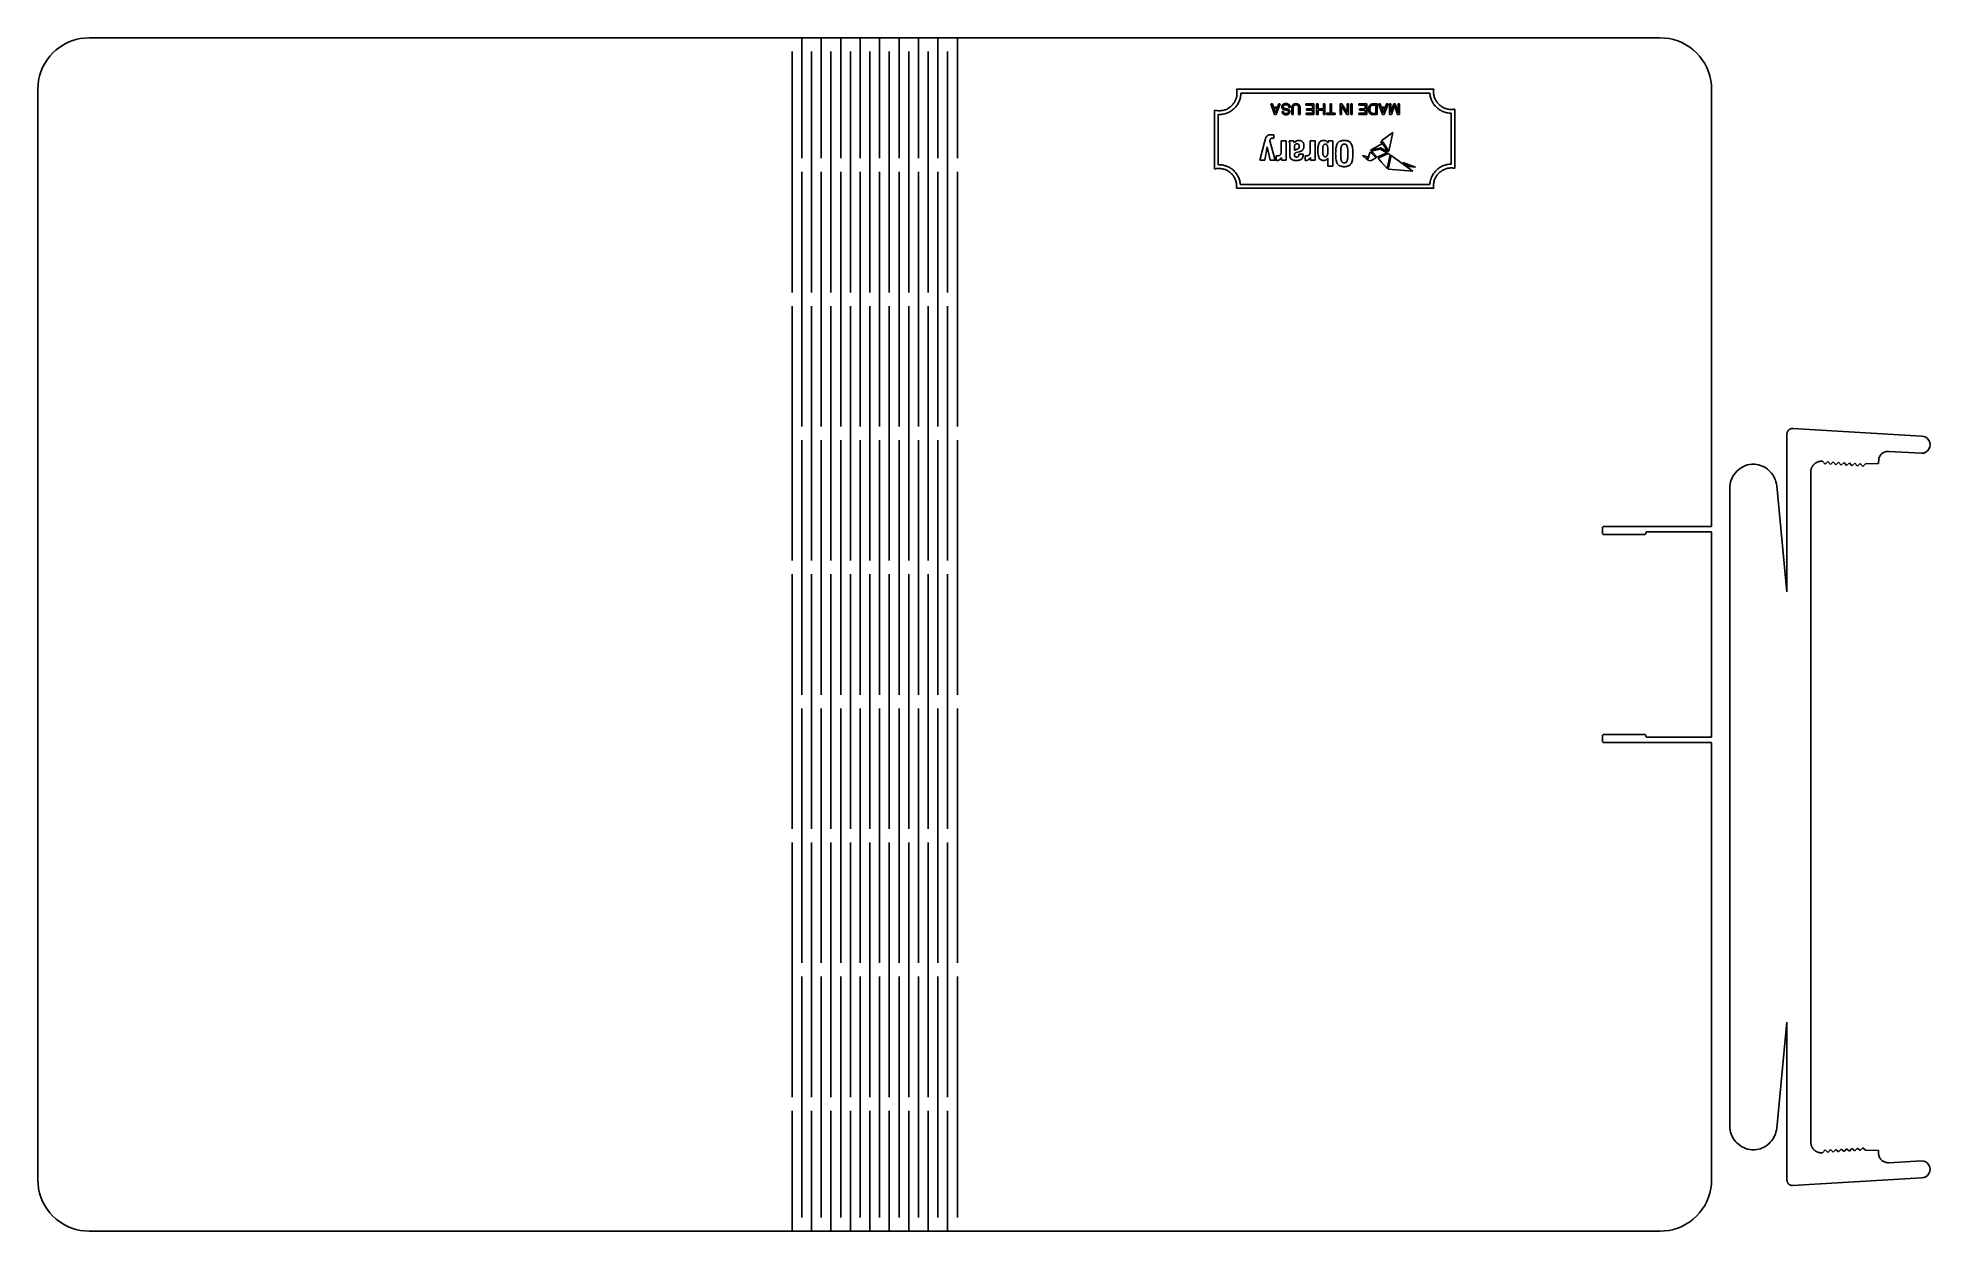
# Model space of a CAD drawing. Extents: x -175 to 175, y -110 to 110.
import ezdxf

# ---------------------------------------------------------------- set-up
doc = ezdxf.new("R2010")
doc.units = 0
doc.header["$MEASUREMENT"] = 0
doc.layers.get('0').update_dxf_attribs({"linetype": 'CONTINUOUS'})

msp = doc.modelspace()

# ---------------------------------------------------------------- linework, layer by layer
for p, q in [((-171.85, 108.26), (-171.19, 108.77)), ((-171.19, 108.77), (-170.49, 109.21)), ((-170.49, 109.21), (-169.75, 109.6)), ((-169.75, 109.6), (-168.98, 109.92)), ((-168.98, 109.92), (-168.19, 110.17)), ((-168.19, 110.17), (-167.38, 110.35)), ((-167.38, 110.35), (-166.55, 110.45)), ((-166.55, 110.45), (-165.72, 110.49)), ((-165.72, 110.49), (-35.55, 110.49)), ((-35.55, 110.49), (-33.75, 110.49)), ((-33.75, 110.49), (-30.15, 110.49)), ((-33.75, 110.49), (-33.75, 88.19)), ((-30.15, 110.49), (-26.54, 110.49)), ((-30.15, 110.49), (-30.15, 88.19)), ((-26.54, 110.49), (-26.54, 88.19)), ((-26.54, 110.49), (-22.94, 110.49)), ((-22.94, 110.49), (-19.34, 110.49)), ((-22.94, 110.49), (-22.94, 88.19)), ((-19.34, 110.49), (-15.74, 110.49)), ((-19.34, 110.49), (-19.34, 88.19)), ((-15.74, 110.49), (-12.14, 110.49)), ((-15.74, 110.49), (-15.74, 88.19)), ((-12.14, 110.49), (-12.14, 88.19)), ((-12.14, 110.49), (-8.53, 110.49)), ((-8.53, 110.49), (-8.53, 88.19)), ((-8.53, 110.49), (-4.93, 110.49)), ((-4.93, 110.49), (-4.93, 88.19)), ((125.24, 110.49), (-4.93, 110.49)), ((126.07, 110.45), (125.24, 110.49)), ((126.9, 110.35), (126.07, 110.45)), ((127.71, 110.17), (126.9, 110.35)), ((128.5, 109.92), (127.71, 110.17)), ((129.27, 109.6), (128.5, 109.92)), ((130, 109.21), (129.27, 109.6)), ((130.71, 108.77), (130, 109.21)), ((131.36, 108.26), (130.71, 108.77)), ((-174.36, 104.99), (-173.97, 105.73)), ((-173.97, 105.73), (-173.53, 106.43)), ((-173.53, 106.43), (-173.02, 107.09)), ((-173.02, 107.09), (-172.46, 107.7)), ((-172.46, 107.7), (-171.85, 108.26)), ((-35.55, 63.36), (-35.55, 107.95)), ((-31.95, 63.36), (-31.95, 107.95)), ((-28.34, 63.36), (-28.34, 107.95)), ((-24.74, 63.36), (-24.74, 107.95)), ((-21.14, 63.36), (-21.14, 107.95)), ((-17.54, 63.36), (-17.54, 107.95)), ((-13.94, 63.36), (-13.94, 107.95)), ((-10.34, 63.36), (-10.34, 107.95)), ((-6.73, 63.36), (-6.73, 107.95)), ((131.98, 107.7), (131.36, 108.26)), ((132.54, 107.09), (131.98, 107.7)), ((133.04, 106.43), (132.54, 107.09)), ((133.49, 105.73), (133.04, 106.43)), ((133.87, 104.99), (133.49, 105.73)), ((-175.25, 100.97), (-175.21, 101.8)), ((-175.21, 101.8), (-175.1, 102.62)), ((-175.1, 102.62), (-174.92, 103.43)), ((-174.92, 103.43), (-174.67, 104.22)), ((-174.67, 104.22), (-174.36, 104.99)), ((134.19, 104.22), (133.87, 104.99)), ((134.44, 103.43), (134.19, 104.22)), ((134.62, 102.62), (134.44, 103.43)), ((134.73, 101.8), (134.62, 102.62)), ((134.77, 100.97), (134.73, 101.8)), ((-175.25, -100.97), (-175.25, 100.97)), ((46.01, 98.07), (46.11, 98.18)), ((46.11, 98.18), (46.21, 98.31)), ((46.21, 98.31), (46.3, 98.44)), ((46.3, 98.44), (46.39, 98.57)), ((46.39, 98.57), (46.47, 98.71)), ((46.47, 98.71), (46.54, 98.85)), ((46.54, 98.85), (46.61, 98.99)), ((46.61, 98.99), (46.66, 99.14)), ((46.66, 99.14), (46.72, 99.3)), ((46.72, 99.3), (46.76, 99.45)), ((46.76, 99.45), (46.8, 99.61)), ((46.79, 100.97), (83.3, 100.97)), ((46.82, 100.8), (46.79, 100.97)), ((46.8, 99.61), (46.83, 99.77)), ((46.85, 100.62), (46.82, 100.8)), ((46.83, 99.77), (46.85, 99.94)), ((46.86, 100.45), (46.85, 100.62)), ((46.85, 99.94), (46.86, 100.1)), ((46.86, 100.27), (46.86, 100.45)), ((46.86, 100.1), (46.86, 100.27)), ((46.99, 98.21), (46.89, 98.04)), ((47.08, 98.37), (46.99, 98.21)), ((47.17, 98.55), (47.08, 98.37)), ((47.25, 98.72), (47.17, 98.55)), ((47.32, 98.9), (47.25, 98.72)), ((47.39, 99.09), (47.32, 98.9)), ((47.44, 99.28), (47.39, 99.09)), ((47.48, 99.47), (47.44, 99.28)), ((47.52, 99.67), (47.48, 99.47)), ((47.55, 99.87), (47.52, 99.67)), ((47.56, 100.07), (47.55, 99.87)), ((47.57, 100.27), (47.56, 100.07)), ((47.57, 100.27), (47.64, 100.26)), ((82.57, 100.26), (47.64, 100.26)), ((53.41, 98.26), (53.11, 98.26)), ((53.11, 98.26), (53.82, 96.28)), ((53.6, 97.67), (53.41, 98.26)), ((54.12, 96.28), (54.87, 98.26)), ((54.6, 98.26), (54.38, 97.67)), ((54.87, 98.26), (54.6, 98.26)), ((55.38, 98.18), (55.33, 98.14)), ((55.44, 98.21), (55.38, 98.18)), ((55.5, 98.24), (55.44, 98.21)), ((55.56, 98.26), (55.5, 98.24)), ((55.63, 98.28), (55.56, 98.26)), ((55.78, 98.31), (55.63, 98.28)), ((55.93, 98.32), (55.78, 98.31)), ((56.02, 98.31), (55.93, 98.32)), ((56.11, 98.31), (56.02, 98.31)), ((56.19, 98.29), (56.11, 98.31)), ((56.26, 98.27), (56.19, 98.29)), ((56.33, 98.24), (56.26, 98.27)), ((56.39, 98.21), (56.33, 98.24)), ((56.45, 98.17), (56.39, 98.21)), ((56.51, 98.13), (56.45, 98.17)), ((57.28, 98.17), (57.21, 98.11)), ((57.36, 98.22), (57.28, 98.17)), ((57.45, 98.26), (57.36, 98.22)), ((57.55, 98.29), (57.45, 98.26)), ((57.66, 98.3), (57.55, 98.29)), ((57.78, 98.31), (57.66, 98.3)), ((57.9, 98.3), (57.78, 98.31)), ((58.01, 98.29), (57.9, 98.3)), ((58.11, 98.26), (58.01, 98.29)), ((58.2, 98.22), (58.11, 98.26)), ((58.28, 98.17), (58.2, 98.22)), ((58.35, 98.11), (58.28, 98.17)), ((61.09, 98.26), (59.63, 98.26)), ((59.63, 98.26), (59.63, 98.02)), ((61.09, 96.28), (61.09, 98.26)), ((61.6, 98.26), (61.6, 96.28)), ((61.87, 98.26), (61.6, 98.26)), ((61.87, 97.33), (61.87, 98.26)), ((63.16, 98.26), (62.9, 98.26)), ((62.9, 98.26), (62.9, 97.33)), ((63.16, 96.28), (63.16, 98.26)), ((64.36, 98.26), (64.1, 98.26)), ((64.1, 98.26), (64.1, 96.52)), ((64.36, 96.52), (64.36, 98.26)), ((65.96, 98.26), (65.96, 96.28)), ((66.26, 98.26), (65.96, 98.26)), ((67.27, 96.66), (66.26, 98.26)), ((67.27, 98.26), (67.27, 96.66)), ((67.52, 98.26), (67.27, 98.26)), ((67.52, 96.28), (67.52, 98.26)), ((67.92, 98.26), (67.92, 96.28)), ((68.19, 98.26), (67.92, 98.26)), ((68.19, 96.28), (68.19, 98.26)), ((69.43, 98.26), (69.43, 98.02)), ((70.89, 98.26), (69.43, 98.26)), ((70.89, 96.28), (70.89, 98.26)), ((71.61, 98.14), (71.52, 98.08)), ((71.7, 98.19), (71.61, 98.14)), ((71.81, 98.23), (71.7, 98.19)), ((71.92, 98.25), (71.81, 98.23)), ((72.04, 98.26), (71.92, 98.25)), ((72.84, 98.26), (72.04, 98.26)), ((72.84, 96.28), (72.84, 98.26)), ((73.37, 98.26), (73.07, 98.26)), ((73.07, 98.26), (73.78, 96.28)), ((73.57, 97.67), (73.37, 98.26)), ((74.09, 96.28), (74.84, 98.26)), ((74.56, 98.26), (74.34, 97.67)), ((74.84, 98.26), (74.56, 98.26)), ((75.33, 98.26), (75.08, 98.26)), ((75.08, 98.26), (75.08, 96.28)), ((75.33, 97.09), (75.33, 98.26)), ((75.89, 98.26), (75.33, 96.59)), ((76.15, 98.26), (75.89, 98.26)), ((76.72, 96.59), (76.15, 98.26)), ((76.71, 98.26), (76.71, 97.09)), ((76.97, 98.26), (76.71, 98.26)), ((76.97, 96.28), (76.97, 98.26)), ((82.59, 100.11), (82.57, 100.26)), ((82.61, 99.91), (82.59, 100.11)), ((82.65, 99.72), (82.61, 99.91)), ((82.69, 99.52), (82.65, 99.72)), ((82.74, 99.33), (82.69, 99.52)), ((82.81, 99.15), (82.74, 99.33)), ((82.88, 98.97), (82.81, 99.15)), ((82.96, 98.79), (82.88, 98.97)), ((83.05, 98.62), (82.96, 98.79)), ((83.14, 98.45), (83.05, 98.62)), ((83.25, 98.29), (83.14, 98.45)), ((83.36, 98.13), (83.25, 98.29)), ((83.3, 100.97), (83.27, 100.74)), ((83.27, 100.74), (83.27, 100.52)), ((83.27, 100.52), (83.27, 100.35)), ((83.27, 100.35), (83.28, 100.18)), ((83.28, 100.18), (83.3, 100.02)), ((83.3, 100.02), (83.33, 99.86)), ((83.33, 99.86), (83.37, 99.7)), ((83.37, 99.7), (83.41, 99.54)), ((83.41, 99.54), (83.47, 99.39)), ((83.47, 99.39), (83.52, 99.24)), ((83.52, 99.24), (83.59, 99.1)), ((83.59, 99.1), (83.66, 98.95)), ((83.66, 98.95), (83.74, 98.82)), ((83.74, 98.82), (83.83, 98.68)), ((83.83, 98.68), (83.92, 98.55)), ((83.92, 98.55), (84.02, 98.43)), ((84.02, 98.43), (84.12, 98.31)), ((84.12, 98.31), (84.23, 98.2)), ((84.23, 98.2), (84.34, 98.09)), ((134.77, 100.97), (134.77, 20)), ((42.69, 97.11), (42.91, 97.06)), ((42.69, 86.19), (42.69, 97.11)), ((42.91, 97.06), (43.13, 97.02)), ((43.13, 97.02), (43.35, 97)), ((43.35, 97), (43.58, 96.99)), ((43.58, 96.29), (43.39, 96.29)), ((43.39, 96.29), (43.39, 86.99)), ((43.58, 96.99), (43.75, 96.99)), ((43.79, 96.29), (43.58, 96.29)), ((43.75, 96.99), (43.92, 97.01)), ((43.99, 96.31), (43.79, 96.29)), ((43.92, 97.01), (44.08, 97.03)), ((44.19, 96.33), (43.99, 96.31)), ((44.08, 97.03), (44.24, 97.06)), ((44.39, 96.37), (44.19, 96.33)), ((44.24, 97.06), (44.4, 97.09)), ((44.58, 96.41), (44.39, 96.37)), ((44.4, 97.09), (44.56, 97.14)), ((44.56, 97.14), (44.71, 97.19)), ((44.77, 96.47), (44.58, 96.41)), ((44.71, 97.19), (44.86, 97.25)), ((44.95, 96.53), (44.77, 96.47)), ((44.86, 97.25), (45.01, 97.31)), ((45.13, 96.6), (44.95, 96.53)), ((45.01, 97.31), (45.15, 97.39)), ((45.31, 96.68), (45.13, 96.6)), ((45.15, 97.39), (45.28, 97.47)), ((45.28, 97.47), (45.42, 97.55)), ((45.48, 96.77), (45.31, 96.68)), ((45.42, 97.55), (45.55, 97.64)), ((45.65, 96.87), (45.48, 96.77)), ((45.55, 97.64), (45.67, 97.74)), ((45.81, 96.97), (45.65, 96.87)), ((45.67, 97.74), (45.79, 97.84)), ((45.79, 97.84), (45.9, 97.95)), ((45.97, 97.08), (45.81, 96.97)), ((45.9, 97.95), (46.01, 98.07)), ((46.12, 97.2), (45.97, 97.08)), ((46.26, 97.32), (46.12, 97.2)), ((46.4, 97.46), (46.26, 97.32)), ((46.53, 97.59), (46.4, 97.46)), ((46.66, 97.74), (46.53, 97.59)), ((46.77, 97.89), (46.66, 97.74)), ((46.89, 98.04), (46.77, 97.89)), ((54.38, 97.67), (53.6, 97.67)), ((53.99, 96.58), (53.69, 97.45)), ((53.69, 97.45), (54.31, 97.45)), ((53.82, 96.28), (54.12, 96.28)), ((54.31, 97.45), (53.99, 96.58)), ((55.15, 97.86), (55.14, 97.78)), ((55.14, 97.78), (55.14, 97.7)), ((55.14, 97.7), (55.14, 97.64)), ((55.14, 97.64), (55.15, 97.58)), ((55.18, 97.92), (55.15, 97.86)), ((55.15, 97.58), (55.17, 97.53)), ((55.17, 97.53), (55.19, 97.47)), ((55.2, 97.99), (55.18, 97.92)), ((55.19, 97.47), (55.21, 97.42)), ((55.24, 98.04), (55.2, 97.99)), ((55.45, 96.87), (55.2, 96.87)), ((55.2, 96.87), (55.2, 96.79)), ((55.2, 96.79), (55.21, 96.71)), ((55.21, 97.42), (55.25, 97.38)), ((55.21, 96.71), (55.23, 96.64)), ((55.23, 96.64), (55.26, 96.58)), ((55.28, 98.09), (55.24, 98.04)), ((55.25, 97.38), (55.28, 97.34)), ((55.26, 96.58), (55.29, 96.53)), ((55.33, 98.14), (55.28, 98.09)), ((55.28, 97.34), (55.33, 97.3)), ((55.29, 96.53), (55.32, 96.47)), ((55.32, 96.47), (55.37, 96.43)), ((55.33, 97.3), (55.39, 97.27)), ((55.37, 96.43), (55.42, 96.39)), ((55.39, 97.27), (55.46, 97.23)), ((55.4, 97.75), (55.41, 97.8)), ((55.41, 97.67), (55.4, 97.75)), ((55.41, 97.8), (55.42, 97.85)), ((55.43, 97.61), (55.41, 97.67)), ((55.42, 97.85), (55.44, 97.89)), ((55.42, 96.39), (55.47, 96.35)), ((55.46, 97.56), (55.43, 97.61)), ((55.44, 97.89), (55.46, 97.93)), ((55.46, 96.79), (55.45, 96.87)), ((55.46, 97.93), (55.5, 97.97)), ((55.5, 97.52), (55.46, 97.56)), ((55.46, 97.23), (55.64, 97.18)), ((55.48, 96.72), (55.46, 96.79)), ((55.47, 96.35), (55.53, 96.32)), ((55.51, 96.67), (55.48, 96.72)), ((55.5, 97.97), (55.54, 98)), ((55.56, 97.48), (55.5, 97.52)), ((55.54, 96.62), (55.51, 96.67)), ((55.53, 96.32), (55.59, 96.29)), ((55.54, 98), (55.59, 98.02)), ((55.57, 96.59), (55.54, 96.62)), ((55.63, 97.45), (55.56, 97.48)), ((55.61, 96.55), (55.57, 96.59)), ((55.59, 98.02), (55.64, 98.04)), ((55.59, 96.29), (55.65, 96.27)), ((55.65, 96.53), (55.61, 96.55)), ((55.72, 97.43), (55.63, 97.45)), ((55.64, 98.04), (55.71, 98.06)), ((55.64, 97.18), (55.92, 97.11)), ((55.7, 96.5), (55.65, 96.53)), ((55.65, 96.27), (55.79, 96.25)), ((55.75, 96.49), (55.7, 96.5)), ((55.71, 98.06), (55.77, 98.08)), ((55.82, 97.4), (55.72, 97.43)), ((55.81, 96.47), (55.75, 96.49)), ((55.77, 98.08), (55.84, 98.09)), ((55.79, 96.25), (55.94, 96.24)), ((55.95, 96.46), (55.81, 96.47)), ((56.09, 97.34), (55.82, 97.4)), ((55.84, 98.09), (55.92, 98.09)), ((55.92, 98.09), (56, 98.09)), ((55.92, 97.11), (56.14, 97.06)), ((55.94, 96.24), (56.02, 96.24)), ((56.06, 96.47), (55.95, 96.46)), ((56, 98.09), (56.07, 98.08)), ((56.02, 96.24), (56.1, 96.25)), ((56.15, 96.49), (56.06, 96.47)), ((56.07, 98.08), (56.14, 98.06)), ((56.21, 97.31), (56.09, 97.34)), ((56.1, 96.25), (56.17, 96.26)), ((56.14, 98.06), (56.2, 98.04)), ((56.14, 97.06), (56.22, 97.03)), ((56.23, 96.52), (56.15, 96.49)), ((56.17, 96.26), (56.24, 96.28)), ((56.2, 98.04), (56.26, 98.01)), ((56.31, 97.28), (56.21, 97.31)), ((56.22, 97.03), (56.27, 97.01)), ((56.29, 96.57), (56.23, 96.52)), ((56.24, 96.28), (56.31, 96.31)), ((56.26, 98.01), (56.31, 97.98)), ((56.27, 97.01), (56.33, 96.97)), ((56.34, 96.62), (56.29, 96.57)), ((56.31, 97.98), (56.35, 97.94)), ((56.4, 97.25), (56.31, 97.28)), ((56.31, 96.31), (56.36, 96.34)), ((56.33, 96.97), (56.36, 96.92)), ((56.37, 96.67), (56.34, 96.62)), ((56.35, 97.94), (56.39, 97.89)), ((56.36, 96.92), (56.39, 96.87)), ((56.36, 96.34), (56.42, 96.37)), ((56.39, 96.73), (56.37, 96.67)), ((56.39, 97.89), (56.42, 97.84)), ((56.39, 96.87), (56.39, 96.8)), ((56.39, 96.8), (56.39, 96.73)), ((56.46, 97.21), (56.4, 97.25)), ((56.42, 97.84), (56.44, 97.77)), ((56.42, 96.37), (56.46, 96.41)), ((56.44, 97.77), (56.45, 97.7)), ((56.45, 97.7), (56.46, 97.62)), ((56.46, 97.62), (56.72, 97.62)), ((56.5, 97.18), (56.46, 97.21)), ((56.46, 96.41), (56.51, 96.45)), ((56.54, 97.14), (56.5, 97.18)), ((56.56, 98.08), (56.51, 98.13)), ((56.51, 96.45), (56.54, 96.49)), ((56.57, 97.1), (56.54, 97.14)), ((56.54, 96.49), (56.58, 96.54)), ((56.6, 98.03), (56.56, 98.08)), ((56.6, 97.06), (56.57, 97.1)), ((56.58, 96.54), (56.6, 96.6)), ((56.64, 97.97), (56.6, 98.03)), ((56.62, 97.01), (56.6, 97.06)), ((56.6, 96.6), (56.62, 96.65)), ((56.64, 96.96), (56.62, 97.01)), ((56.62, 96.65), (56.64, 96.71)), ((56.67, 97.91), (56.64, 97.97)), ((56.65, 96.9), (56.64, 96.96)), ((56.64, 96.71), (56.65, 96.78)), ((56.65, 96.84), (56.65, 96.9)), ((56.65, 96.78), (56.65, 96.84)), ((56.69, 97.84), (56.67, 97.91)), ((56.71, 97.77), (56.69, 97.84)), ((56.71, 97.7), (56.71, 97.77)), ((56.72, 97.62), (56.71, 97.7)), ((57.02, 97.72), (57, 97.57)), ((57, 97.57), (57, 97.39)), ((57, 97.39), (57, 96.28)), ((57, 96.28), (57.27, 96.28)), ((57.06, 97.85), (57.02, 97.72)), ((57.1, 97.95), (57.06, 97.85)), ((57.15, 98.04), (57.1, 97.95)), ((57.21, 98.11), (57.15, 98.04)), ((57.27, 97.6), (57.29, 97.7)), ((57.27, 97.5), (57.27, 97.6)), ((57.27, 96.28), (57.27, 97.5)), ((57.29, 97.7), (57.31, 97.78)), ((57.31, 97.78), (57.34, 97.84)), ((57.34, 97.84), (57.37, 97.9)), ((57.37, 97.9), (57.41, 97.94)), ((57.41, 97.94), (57.46, 97.98)), ((57.46, 97.98), (57.51, 98.02)), ((57.51, 98.02), (57.58, 98.04)), ((57.58, 98.04), (57.64, 98.06)), ((57.64, 98.06), (57.72, 98.07)), ((57.72, 98.07), (57.8, 98.07)), ((57.8, 98.07), (57.87, 98.07)), ((57.87, 98.07), (57.93, 98.06)), ((57.93, 98.06), (57.99, 98.05)), ((57.99, 98.05), (58.04, 98.02)), ((58.04, 98.02), (58.09, 97.99)), ((58.09, 97.99), (58.13, 97.96)), ((58.13, 97.96), (58.17, 97.91)), ((58.17, 97.91), (58.2, 97.86)), ((58.2, 97.86), (58.24, 97.79)), ((58.24, 97.79), (58.26, 97.7)), ((58.26, 97.7), (58.28, 97.6)), ((58.28, 97.6), (58.28, 97.5)), ((58.28, 97.5), (58.28, 96.28)), ((58.28, 96.28), (58.56, 96.28)), ((58.41, 98.04), (58.35, 98.11)), ((58.46, 97.95), (58.41, 98.04)), ((58.5, 97.85), (58.46, 97.95)), ((58.53, 97.72), (58.5, 97.85)), ((58.55, 97.57), (58.53, 97.72)), ((58.56, 97.39), (58.55, 97.57)), ((58.56, 96.28), (58.56, 97.39)), ((59.63, 98.02), (60.83, 98.02)), ((60.83, 96.52), (59.65, 96.52)), ((59.65, 96.52), (59.65, 96.28)), ((59.65, 96.28), (61.09, 96.28)), ((59.74, 97.35), (59.74, 97.12)), ((60.83, 97.35), (59.74, 97.35)), ((59.74, 97.12), (60.83, 97.12)), ((60.83, 98.02), (60.83, 97.35)), ((60.83, 97.12), (60.83, 96.52)), ((61.6, 96.28), (61.87, 96.28)), ((62.9, 97.33), (61.87, 97.33)), ((61.87, 97.1), (62.9, 97.1)), ((61.87, 96.28), (61.87, 97.1)), ((62.9, 97.1), (62.9, 96.28)), ((62.9, 96.28), (63.16, 96.28)), ((64.1, 96.52), (63.43, 96.52)), ((63.43, 96.52), (63.43, 96.28)), ((63.43, 96.28), (65.03, 96.28)), ((65.03, 96.52), (64.36, 96.52)), ((65.03, 96.28), (65.03, 96.52)), ((65.96, 96.28), (66.22, 96.28)), ((66.22, 96.28), (66.22, 97.89)), ((66.22, 97.89), (67.21, 96.28)), ((67.21, 96.28), (67.52, 96.28)), ((67.92, 96.28), (68.19, 96.28)), ((69.43, 98.02), (70.63, 98.02)), ((70.63, 96.52), (69.45, 96.52)), ((69.45, 96.52), (69.45, 96.28)), ((69.45, 96.28), (70.89, 96.28)), ((69.53, 97.35), (69.53, 97.12)), ((70.63, 97.35), (69.53, 97.35)), ((69.53, 97.12), (70.63, 97.12)), ((70.63, 98.02), (70.63, 97.35)), ((70.63, 97.12), (70.63, 96.52)), ((71.24, 97.54), (71.21, 97.39)), ((71.21, 97.39), (71.21, 97.24)), ((71.21, 97.24), (71.21, 97.14)), ((71.21, 97.14), (71.22, 97.04)), ((71.22, 97.04), (71.23, 96.95)), ((71.23, 96.95), (71.26, 96.87)), ((71.28, 97.68), (71.24, 97.54)), ((71.26, 96.87), (71.28, 96.79)), ((71.33, 97.81), (71.28, 97.68)), ((71.28, 96.79), (71.32, 96.71)), ((71.32, 96.71), (71.36, 96.64)), ((71.38, 97.91), (71.33, 97.81)), ((71.36, 96.64), (71.4, 96.57)), ((71.45, 98), (71.38, 97.91)), ((71.4, 96.57), (71.46, 96.5)), ((71.52, 98.08), (71.45, 98)), ((71.46, 96.5), (71.53, 96.45)), ((71.48, 97.38), (71.5, 97.49)), ((71.48, 97.29), (71.48, 97.38)), ((71.49, 97.11), (71.48, 97.29)), ((71.51, 96.96), (71.49, 97.11)), ((71.5, 97.49), (71.52, 97.58)), ((71.53, 96.89), (71.51, 96.96)), ((71.52, 97.58), (71.55, 97.66)), ((71.56, 96.83), (71.53, 96.89)), ((71.53, 96.45), (71.6, 96.4)), ((71.55, 97.66), (71.58, 97.73)), ((71.59, 96.77), (71.56, 96.83)), ((71.58, 97.73), (71.61, 97.8)), ((71.63, 96.71), (71.59, 96.77)), ((71.6, 96.4), (71.67, 96.36)), ((71.61, 97.8), (71.67, 97.87)), ((71.67, 96.67), (71.63, 96.71)), ((71.67, 97.87), (71.73, 97.93)), ((71.71, 96.63), (71.67, 96.67)), ((71.67, 96.36), (71.76, 96.32)), ((71.76, 96.59), (71.71, 96.63)), ((71.73, 97.93), (71.8, 97.97)), ((71.82, 96.56), (71.76, 96.59)), ((71.76, 96.32), (71.84, 96.3)), ((71.8, 97.97), (71.87, 98)), ((71.88, 96.54), (71.82, 96.56)), ((71.84, 96.3), (71.94, 96.29)), ((71.87, 98), (71.92, 98.01)), ((71.94, 96.52), (71.88, 96.54)), ((71.92, 98.01), (71.97, 98.02)), ((72.01, 96.51), (71.94, 96.52)), ((71.94, 96.29), (72.04, 96.28)), ((71.97, 98.02), (72.09, 98.03)), ((72.09, 96.51), (72.01, 96.51)), ((72.04, 96.28), (72.84, 96.28)), ((72.09, 98.03), (72.57, 98.03)), ((72.57, 96.51), (72.09, 96.51)), ((72.57, 98.03), (72.57, 96.51)), ((74.34, 97.67), (73.57, 97.67)), ((73.95, 96.58), (73.66, 97.45)), ((73.66, 97.45), (74.27, 97.45)), ((73.78, 96.28), (74.09, 96.28)), ((74.27, 97.45), (73.95, 96.58)), ((75.08, 96.28), (75.46, 96.28)), ((75.33, 96.89), (75.33, 97.09)), ((75.33, 96.59), (75.33, 96.89)), ((75.46, 96.28), (76.02, 97.95)), ((76.02, 97.95), (76.59, 96.28)), ((76.59, 96.28), (76.97, 96.28)), ((76.71, 97.09), (76.72, 96.65)), ((76.72, 96.65), (76.72, 96.59)), ((83.47, 97.98), (83.36, 98.13)), ((83.6, 97.84), (83.47, 97.98)), ((83.73, 97.7), (83.6, 97.84)), ((83.87, 97.57), (83.73, 97.7)), ((84.01, 97.44), (83.87, 97.57)), ((84.17, 97.33), (84.01, 97.44)), ((84.32, 97.21), (84.17, 97.33)), ((84.48, 97.11), (84.32, 97.21)), ((84.34, 98.09), (84.46, 97.99)), ((84.46, 97.99), (84.59, 97.89)), ((84.65, 97.02), (84.48, 97.11)), ((84.59, 97.89), (84.71, 97.8)), ((84.82, 96.93), (84.65, 97.02)), ((84.71, 97.8), (84.85, 97.71)), ((85, 96.85), (84.82, 96.93)), ((84.85, 97.71), (84.98, 97.63)), ((84.98, 97.63), (85.13, 97.56)), ((85.18, 96.78), (85, 96.85)), ((85.13, 97.56), (85.27, 97.49)), ((85.37, 96.71), (85.18, 96.78)), ((85.27, 97.49), (85.42, 97.43)), ((85.55, 96.66), (85.37, 96.71)), ((85.42, 97.43), (85.57, 97.38)), ((85.75, 96.61), (85.55, 96.66)), ((85.57, 97.38), (85.73, 97.34)), ((85.73, 97.34), (85.89, 97.3)), ((85.94, 96.58), (85.75, 96.61)), ((85.89, 97.3), (86.05, 97.27)), ((86.14, 96.55), (85.94, 96.58)), ((86.05, 97.27), (86.21, 97.25)), ((86.35, 96.54), (86.14, 96.55)), ((86.21, 97.25), (86.38, 97.24)), ((86.5, 96.54), (86.35, 96.54)), ((86.38, 97.24), (86.55, 97.24)), ((86.5, 87.09), (86.5, 96.54)), ((86.55, 97.24), (86.72, 97.24)), ((86.72, 97.24), (86.88, 97.25)), ((86.88, 97.25), (87.04, 97.27)), ((87.04, 97.27), (87.2, 97.3)), ((87.2, 97.3), (87.2, 86.33)), ((51.09, 87.87), (51.95, 91.17)), ((51.95, 91.17), (52.06, 91.58)), ((52.06, 91.58), (52.12, 91.75)), ((52.12, 91.75), (52.17, 91.9)), ((52.17, 91.9), (52.23, 92.03)), ((52.23, 92.03), (52.29, 92.15)), ((52.29, 92.15), (52.36, 92.24)), ((52.36, 92.24), (52.43, 92.32)), ((52.43, 92.32), (52.51, 92.39)), ((52.51, 92.39), (52.59, 92.44)), ((52.59, 92.44), (52.68, 92.48)), ((52.68, 92.48), (52.78, 92.51)), ((52.78, 92.51), (52.9, 92.54)), ((52.9, 92.54), (53.02, 92.55)), ((52.97, 91.52), (52.95, 91.4)), ((52.95, 91.4), (53.94, 87.87)), ((52.99, 91.62), (52.97, 91.52)), ((53.03, 91.7), (52.99, 91.62)), ((53.02, 92.55), (53.31, 92.56)), ((53.08, 91.77), (53.03, 91.7)), ((53.14, 91.83), (53.08, 91.77)), ((53.22, 91.87), (53.14, 91.83)), ((53.32, 91.89), (53.22, 91.87)), ((53.31, 92.56), (53.67, 92.56)), ((53.44, 91.9), (53.32, 91.89)), ((53.56, 91.9), (53.44, 91.9)), ((53.67, 91.88), (53.56, 91.9)), ((53.67, 92.56), (53.67, 91.88)), ((55.07, 91.4), (55.98, 91.4)), ((55.07, 89.28), (55.07, 91.4)), ((55.98, 91.4), (55.98, 87.87)), ((56.51, 91.4), (57.38, 91.4)), ((56.56, 91.26), (56.51, 91.4)), ((56.58, 91.19), (56.56, 91.26)), ((56.6, 91.11), (56.58, 91.19)), ((57.38, 91.4), (57.41, 91.32)), ((57.41, 91.32), (57.44, 91.22)), ((57.44, 91.22), (57.49, 91.04)), ((57.49, 91.04), (57.58, 91.16)), ((57.58, 91.16), (57.67, 91.26)), ((57.67, 91.26), (57.76, 91.34)), ((57.76, 91.34), (57.87, 91.4)), ((57.87, 91.4), (57.98, 91.45)), ((57.98, 91.45), (58.11, 91.48)), ((58.11, 91.48), (58.24, 91.49)), ((58.24, 91.49), (58.4, 91.5)), ((58.4, 91.5), (58.51, 91.49)), ((58.51, 91.49), (58.62, 91.47)), ((58.62, 91.47), (58.71, 91.44)), ((58.71, 91.44), (58.8, 91.41)), ((58.8, 91.41), (58.88, 91.36)), ((58.88, 91.36), (58.95, 91.3)), ((58.95, 91.3), (59.01, 91.24)), ((59.01, 91.24), (59.06, 91.17)), ((59.06, 91.17), (59.11, 91.09)), ((60.41, 91.4), (61.32, 91.4)), ((60.41, 89.28), (60.41, 91.4)), ((61.32, 91.4), (61.32, 87.87)), ((62.1, 91.06), (62.17, 91.16)), ((62.17, 91.16), (62.25, 91.25)), ((62.25, 91.25), (62.34, 91.33)), ((62.34, 91.33), (62.44, 91.39)), ((62.44, 91.39), (62.55, 91.44)), ((62.55, 91.44), (62.66, 91.47)), ((62.66, 91.47), (62.79, 91.49)), ((62.79, 91.49), (62.92, 91.5)), ((62.92, 91.5), (63.05, 91.49)), ((63.05, 91.49), (63.17, 91.47)), ((63.17, 91.47), (63.28, 91.44)), ((63.28, 91.44), (63.38, 91.39)), ((63.38, 91.39), (63.48, 91.32)), ((63.48, 91.32), (63.56, 91.24)), ((63.56, 91.24), (63.65, 91.14)), ((63.65, 91.14), (63.72, 91.03)), ((63.72, 91.03), (63.74, 91.4)), ((63.74, 91.4), (64.6, 91.4)), ((64.6, 91.4), (64.6, 86.72)), ((65.6, 91.1), (65.66, 91.16)), ((65.66, 91.16), (65.73, 91.22)), ((65.73, 91.22), (65.8, 91.27)), ((65.8, 91.27), (65.88, 91.32)), ((65.88, 91.32), (65.97, 91.36)), ((65.97, 91.36), (66.05, 91.39)), ((66.05, 91.39), (66.15, 91.42)), ((66.15, 91.42), (66.25, 91.45)), ((66.25, 91.45), (66.36, 91.47)), ((66.36, 91.47), (66.48, 91.48)), ((66.48, 91.48), (66.6, 91.49)), ((66.6, 91.49), (66.73, 91.5)), ((66.73, 91.5), (66.86, 91.49)), ((66.86, 91.49), (66.98, 91.48)), ((66.98, 91.48), (67.1, 91.47)), ((67.1, 91.47), (67.2, 91.45)), ((67.2, 91.45), (67.31, 91.42)), ((67.31, 91.42), (67.4, 91.39)), ((67.4, 91.39), (67.49, 91.36)), ((67.49, 91.36), (67.58, 91.32)), ((67.58, 91.32), (67.65, 91.27)), ((67.65, 91.27), (67.73, 91.22)), ((67.73, 91.22), (67.79, 91.16)), ((67.79, 91.16), (67.86, 91.1)), ((73.52, 91.01), (73.76, 91.54)), ((73.88, 91.22), (73.52, 91.01)), ((73.76, 91.54), (75.71, 92.98)), ((74.96, 89.52), (73.88, 91.22)), ((75.71, 92.98), (74.96, 89.52)), ((52, 87.87), (51.09, 87.87)), ((52.47, 90.31), (52, 87.87)), ((53, 87.87), (52.47, 90.31)), ((53.94, 87.87), (53, 87.87)), ((54.12, 88.66), (54.26, 88.65)), ((54.12, 87.79), (54.12, 88.66)), ((54.28, 87.78), (54.12, 87.79)), ((54.26, 88.65), (54.4, 88.65)), ((54.42, 87.79), (54.28, 87.78)), ((54.4, 88.65), (54.52, 88.66)), ((54.54, 87.82), (54.42, 87.79)), ((54.52, 88.66), (54.64, 88.68)), ((54.66, 87.87), (54.54, 87.82)), ((54.64, 88.68), (54.7, 88.7)), ((54.76, 87.94), (54.66, 87.87)), ((54.7, 88.7), (54.75, 88.72)), ((54.75, 88.72), (54.8, 88.75)), ((54.86, 88.02), (54.76, 87.94)), ((54.8, 88.75), (54.85, 88.79)), ((54.85, 88.79), (54.9, 88.83)), ((54.95, 88.11), (54.86, 88.02)), ((54.9, 88.83), (54.94, 88.88)), ((54.94, 88.88), (54.98, 88.93)), ((55.03, 88.22), (54.95, 88.11)), ((54.98, 88.93), (55.01, 88.99)), ((55.01, 88.99), (55.04, 89.05)), ((55.11, 88.35), (55.03, 88.22)), ((55.04, 89.05), (55.06, 89.12)), ((55.06, 89.12), (55.07, 89.2)), ((55.07, 89.2), (55.07, 89.28)), ((55.11, 87.87), (55.11, 88.35)), ((55.98, 87.87), (55.11, 87.87)), ((56.62, 90.94), (56.6, 91.11)), ((56.62, 90.72), (56.62, 90.94)), ((56.62, 88.86), (56.62, 90.72)), ((56.62, 88.75), (56.62, 88.86)), ((56.63, 88.63), (56.62, 88.75)), ((56.65, 88.53), (56.63, 88.63)), ((56.67, 88.43), (56.65, 88.53)), ((56.7, 88.33), (56.67, 88.43)), ((56.74, 88.24), (56.7, 88.33)), ((56.79, 88.16), (56.74, 88.24)), ((56.86, 88.08), (56.79, 88.16)), ((56.93, 88.02), (56.86, 88.08)), ((57.02, 87.96), (56.93, 88.02)), ((57.13, 87.9), (57.02, 87.96)), ((57.25, 87.86), (57.13, 87.9)), ((57.38, 87.83), (57.25, 87.86)), ((57.54, 87.8), (57.38, 87.83)), ((57.5, 90.47), (57.49, 90.4)), ((57.49, 90.4), (57.49, 90.33)), ((57.49, 90.33), (57.49, 89.64)), ((57.49, 89.64), (57.58, 89.7)), ((57.5, 88.99), (57.49, 88.91)), ((57.49, 88.91), (57.49, 88.83)), ((57.49, 88.83), (57.49, 88.74)), ((57.49, 88.74), (57.51, 88.65)), ((57.52, 90.53), (57.5, 90.47)), ((57.53, 89.05), (57.5, 88.99)), ((57.51, 88.65), (57.54, 88.58)), ((57.54, 90.58), (57.52, 90.53)), ((57.57, 89.1), (57.53, 89.05)), ((57.57, 90.63), (57.54, 90.58)), ((57.54, 88.58), (57.58, 88.51)), ((57.71, 87.79), (57.54, 87.8)), ((57.6, 90.68), (57.57, 90.63)), ((57.61, 89.14), (57.57, 89.1)), ((57.58, 89.7), (57.68, 89.75)), ((57.58, 88.51), (57.64, 88.46)), ((57.63, 90.72), (57.6, 90.68)), ((57.68, 89.18), (57.61, 89.14)), ((57.67, 90.75), (57.63, 90.72)), ((57.64, 88.46), (57.71, 88.43)), ((57.76, 90.81), (57.67, 90.75)), ((57.68, 89.75), (57.78, 89.79)), ((57.75, 89.22), (57.68, 89.18)), ((57.71, 88.43), (57.8, 88.41)), ((57.9, 87.78), (57.71, 87.79)), ((57.85, 89.24), (57.75, 89.22)), ((57.85, 90.85), (57.76, 90.81)), ((57.78, 89.79), (57.87, 89.82)), ((57.8, 88.41), (57.91, 88.4)), ((57.95, 90.87), (57.85, 90.85)), ((58.36, 89.38), (57.85, 89.24)), ((57.87, 89.82), (58, 89.85)), ((58.03, 87.78), (57.9, 87.78)), ((57.91, 88.4), (58, 88.41)), ((58.04, 90.88), (57.95, 90.87)), ((58, 89.85), (58.11, 89.89)), ((58, 88.41), (58.09, 88.43)), ((58.15, 87.79), (58.03, 87.78)), ((58.09, 90.88), (58.04, 90.88)), ((58.13, 90.87), (58.09, 90.88)), ((58.09, 88.43), (58.16, 88.47)), ((58.11, 89.89), (58.2, 89.95)), ((58.17, 90.86), (58.13, 90.87)), ((58.27, 87.81), (58.15, 87.79)), ((58.16, 88.47), (58.22, 88.52)), ((58.2, 90.84), (58.17, 90.86)), ((58.26, 90.79), (58.2, 90.84)), ((58.2, 89.95), (58.27, 90.01)), ((58.22, 88.52), (58.27, 88.59)), ((58.31, 90.73), (58.26, 90.79)), ((58.27, 90.01), (58.32, 90.09)), ((58.27, 88.59), (58.3, 88.67)), ((58.38, 87.84), (58.27, 87.81)), ((58.3, 88.67), (58.32, 88.76)), ((58.34, 90.66), (58.31, 90.73)), ((58.32, 90.09), (58.36, 90.18)), ((58.32, 88.76), (58.33, 88.86)), ((58.33, 88.96), (59.14, 88.96)), ((58.33, 88.86), (58.33, 88.96)), ((58.37, 90.58), (58.34, 90.66)), ((58.36, 90.18), (58.38, 90.28)), ((58.58, 89.45), (58.36, 89.38)), ((58.38, 90.49), (58.37, 90.58)), ((58.39, 90.39), (58.38, 90.49)), ((58.38, 90.28), (58.39, 90.39)), ((58.49, 87.87), (58.38, 87.84)), ((58.59, 87.91), (58.49, 87.87)), ((58.67, 89.49), (58.58, 89.45)), ((58.69, 87.96), (58.59, 87.91)), ((58.76, 89.53), (58.67, 89.49)), ((58.78, 88.02), (58.69, 87.96)), ((58.84, 89.58), (58.76, 89.53)), ((58.86, 88.09), (58.78, 88.02)), ((58.92, 89.63), (58.84, 89.58)), ((58.93, 88.17), (58.86, 88.09)), ((58.98, 89.69), (58.92, 89.63)), ((58.99, 88.26), (58.93, 88.17)), ((59.04, 89.75), (58.98, 89.69)), ((59.04, 88.36), (58.99, 88.26)), ((59.09, 89.82), (59.04, 89.75)), ((59.08, 88.47), (59.04, 88.36)), ((59.11, 88.59), (59.08, 88.47)), ((59.13, 89.89), (59.09, 89.82)), ((59.11, 91.09), (59.15, 91.01)), ((59.13, 88.72), (59.11, 88.59)), ((59.17, 89.97), (59.13, 89.89)), ((59.14, 88.87), (59.13, 88.72)), ((59.14, 88.96), (59.14, 88.87)), ((59.15, 91.01), (59.18, 90.93)), ((59.2, 90.06), (59.17, 89.97)), ((59.18, 90.93), (59.21, 90.84)), ((59.22, 90.15), (59.2, 90.06)), ((59.21, 90.84), (59.23, 90.75)), ((59.24, 90.25), (59.22, 90.15)), ((59.23, 90.75), (59.24, 90.66)), ((59.24, 90.66), (59.25, 90.49)), ((59.25, 90.37), (59.24, 90.25)), ((59.25, 90.49), (59.25, 90.37)), ((59.46, 88.66), (59.6, 88.65)), ((59.46, 87.79), (59.46, 88.66)), ((59.63, 87.78), (59.46, 87.79)), ((59.6, 88.65), (59.74, 88.65)), ((59.76, 87.79), (59.63, 87.78)), ((59.74, 88.65), (59.86, 88.66)), ((59.89, 87.82), (59.76, 87.79)), ((59.86, 88.66), (59.98, 88.68)), ((60, 87.87), (59.89, 87.82)), ((59.98, 88.68), (60.04, 88.7)), ((60.1, 87.94), (60, 87.87)), ((60.04, 88.7), (60.09, 88.72)), ((60.09, 88.72), (60.15, 88.75)), ((60.2, 88.02), (60.1, 87.94)), ((60.15, 88.75), (60.2, 88.79)), ((60.2, 88.79), (60.24, 88.83)), ((60.29, 88.11), (60.2, 88.02)), ((60.24, 88.83), (60.29, 88.88)), ((60.29, 88.88), (60.32, 88.93)), ((60.37, 88.22), (60.29, 88.11)), ((60.32, 88.93), (60.35, 88.99)), ((60.35, 88.99), (60.38, 89.05)), ((60.45, 88.35), (60.37, 88.22)), ((60.38, 89.05), (60.4, 89.12)), ((60.4, 89.12), (60.41, 89.2)), ((60.41, 89.2), (60.41, 89.28)), ((60.45, 87.87), (60.45, 88.35)), ((61.32, 87.87), (60.45, 87.87)), ((61.84, 89.88), (61.85, 90.1)), ((61.84, 89.64), (61.84, 89.88)), ((61.84, 89.4), (61.84, 89.64)), ((61.85, 89.18), (61.84, 89.4)), ((61.85, 90.1), (61.87, 90.3)), ((61.87, 88.98), (61.85, 89.18)), ((61.87, 90.3), (61.9, 90.48)), ((61.9, 88.79), (61.87, 88.98)), ((61.9, 90.48), (61.94, 90.65)), ((61.94, 88.63), (61.9, 88.79)), ((61.94, 90.65), (61.99, 90.8)), ((61.99, 88.47), (61.94, 88.63)), ((61.99, 90.8), (62.04, 90.94)), ((62.04, 88.34), (61.99, 88.47)), ((62.04, 90.94), (62.1, 91.06)), ((62.1, 88.22), (62.04, 88.34)), ((62.17, 88.11), (62.1, 88.22)), ((62.25, 88.02), (62.17, 88.11)), ((62.34, 87.95), (62.25, 88.02)), ((62.44, 87.89), (62.34, 87.95)), ((62.55, 87.84), (62.44, 87.89)), ((62.66, 87.81), (62.55, 87.84)), ((62.79, 87.79), (62.66, 87.81)), ((62.75, 89.91), (62.74, 89.64)), ((62.74, 89.64), (62.75, 89.37)), ((62.76, 90.14), (62.75, 89.91)), ((62.75, 89.37), (62.76, 89.13)), ((62.79, 90.34), (62.76, 90.14)), ((62.76, 89.13), (62.79, 88.93)), ((62.81, 90.43), (62.79, 90.34)), ((62.79, 88.93), (62.81, 88.85)), ((62.92, 87.78), (62.79, 87.79)), ((62.83, 90.51), (62.81, 90.43)), ((62.81, 88.85), (62.83, 88.77)), ((62.86, 90.58), (62.83, 90.51)), ((62.83, 88.77), (62.86, 88.7)), ((62.89, 90.64), (62.86, 90.58)), ((62.86, 88.7), (62.89, 88.64)), ((62.93, 90.69), (62.89, 90.64)), ((62.89, 88.64), (62.93, 88.59)), ((63.04, 87.79), (62.92, 87.78)), ((62.98, 90.73), (62.93, 90.69)), ((62.93, 88.59), (62.98, 88.55)), ((63.03, 90.76), (62.98, 90.73)), ((62.98, 88.55), (63.03, 88.52)), ((63.08, 90.78), (63.03, 90.76)), ((63.03, 88.52), (63.08, 88.5)), ((63.16, 87.81), (63.04, 87.79)), ((63.15, 90.8), (63.08, 90.78)), ((63.08, 88.5), (63.15, 88.48)), ((63.22, 90.8), (63.15, 90.8)), ((63.15, 88.48), (63.22, 88.48)), ((63.26, 87.84), (63.16, 87.81)), ((63.29, 90.8), (63.22, 90.8)), ((63.22, 88.48), (63.29, 88.48)), ((63.36, 87.89), (63.26, 87.84)), ((63.35, 90.78), (63.29, 90.8)), ((63.29, 88.48), (63.35, 88.5)), ((63.41, 90.76), (63.35, 90.78)), ((63.35, 88.5), (63.41, 88.52)), ((63.45, 87.94), (63.36, 87.89)), ((63.46, 90.73), (63.41, 90.76)), ((63.41, 88.52), (63.46, 88.55)), ((63.53, 88.02), (63.45, 87.94)), ((63.51, 90.69), (63.46, 90.73)), ((63.46, 88.55), (63.51, 88.59)), ((63.54, 90.64), (63.51, 90.69)), ((63.51, 88.59), (63.54, 88.64)), ((63.61, 88.1), (63.53, 88.02)), ((63.58, 90.58), (63.54, 90.64)), ((63.54, 88.64), (63.58, 88.7)), ((63.61, 90.51), (63.58, 90.58)), ((63.58, 88.7), (63.61, 88.77)), ((63.63, 90.43), (63.61, 90.51)), ((63.61, 88.77), (63.63, 88.85)), ((63.7, 88.2), (63.61, 88.1)), ((63.65, 90.34), (63.63, 90.43)), ((63.63, 88.85), (63.65, 88.93)), ((63.68, 90.14), (63.65, 90.34)), ((63.65, 88.93), (63.68, 89.13)), ((63.69, 89.91), (63.68, 90.14)), ((63.68, 89.13), (63.69, 89.37)), ((63.7, 89.64), (63.69, 89.91)), ((63.69, 89.37), (63.7, 89.64)), ((63.7, 86.72), (63.7, 88.2)), ((65.13, 89.06), (65.14, 89.32)), ((65.14, 88.8), (65.13, 89.06)), ((65.14, 89.57), (65.16, 89.81)), ((65.14, 89.32), (65.14, 89.57)), ((65.14, 88.55), (65.14, 88.8)), ((65.16, 88.31), (65.14, 88.55)), ((65.16, 89.81), (65.18, 90.04)), ((65.18, 88.08), (65.16, 88.31)), ((65.18, 90.04), (65.22, 90.26)), ((65.22, 87.87), (65.18, 88.08)), ((65.22, 90.26), (65.26, 90.46)), ((65.26, 87.66), (65.22, 87.87)), ((65.26, 90.46), (65.32, 90.64)), ((65.32, 87.48), (65.26, 87.66)), ((65.32, 90.64), (65.4, 90.81)), ((65.4, 90.81), (65.44, 90.89)), ((65.44, 90.89), (65.49, 90.97)), ((65.49, 90.97), (65.54, 91.04)), ((65.54, 91.04), (65.6, 91.1)), ((66.1, 89.86), (66.08, 89.5)), ((66.08, 89.5), (66.08, 89.06)), ((66.08, 89.06), (66.08, 88.63)), ((66.08, 88.63), (66.1, 88.26)), ((66.12, 90.02), (66.1, 89.86)), ((66.1, 88.26), (66.12, 88.1)), ((66.14, 90.17), (66.12, 90.02)), ((66.12, 88.1), (66.14, 87.96)), ((66.16, 90.29), (66.14, 90.17)), ((66.14, 87.96), (66.16, 87.83)), ((66.19, 90.4), (66.16, 90.29)), ((66.16, 87.83), (66.19, 87.72)), ((66.23, 90.5), (66.19, 90.4)), ((66.19, 87.72), (66.23, 87.62)), ((66.28, 90.58), (66.23, 90.5)), ((66.23, 87.62), (66.28, 87.54)), ((66.33, 90.65), (66.28, 90.58)), ((66.39, 90.71), (66.33, 90.65)), ((66.46, 90.75), (66.39, 90.71)), ((66.54, 90.78), (66.46, 90.75)), ((66.63, 90.79), (66.54, 90.78)), ((66.73, 90.8), (66.63, 90.79)), ((66.83, 90.79), (66.73, 90.8)), ((66.92, 90.78), (66.83, 90.79)), ((67, 90.75), (66.92, 90.78)), ((67.07, 90.71), (67, 90.75)), ((67.13, 90.65), (67.07, 90.71)), ((67.18, 90.58), (67.13, 90.65)), ((67.22, 90.5), (67.18, 90.58)), ((67.18, 87.54), (67.22, 87.62)), ((67.26, 90.4), (67.22, 90.5)), ((67.22, 87.62), (67.26, 87.72)), ((67.29, 90.29), (67.26, 90.4)), ((67.26, 87.72), (67.29, 87.83)), ((67.32, 90.17), (67.29, 90.29)), ((67.29, 87.83), (67.32, 87.96)), ((67.34, 90.02), (67.32, 90.17)), ((67.32, 87.96), (67.34, 88.1)), ((67.36, 89.86), (67.34, 90.02)), ((67.34, 88.1), (67.36, 88.26)), ((67.37, 89.5), (67.36, 89.86)), ((67.36, 88.26), (67.37, 88.63)), ((67.38, 89.06), (67.37, 89.5)), ((67.37, 88.63), (67.38, 89.06)), ((67.86, 91.1), (67.91, 91.04)), ((67.91, 91.04), (67.97, 90.97)), ((67.97, 90.97), (68.01, 90.89)), ((68.01, 90.89), (68.06, 90.81)), ((68.06, 90.81), (68.13, 90.64)), ((68.13, 90.64), (68.19, 90.46)), ((68.19, 87.66), (68.13, 87.48)), ((68.19, 90.46), (68.24, 90.26)), ((68.24, 87.87), (68.19, 87.66)), ((68.24, 90.26), (68.27, 90.04)), ((68.27, 88.08), (68.24, 87.87)), ((68.27, 90.04), (68.3, 89.81)), ((68.3, 88.31), (68.27, 88.08)), ((68.3, 89.81), (68.31, 89.57)), ((68.31, 88.55), (68.3, 88.31)), ((68.31, 89.57), (68.32, 89.32)), ((68.32, 88.8), (68.31, 88.55)), ((68.32, 89.32), (68.32, 89.06)), ((68.32, 89.06), (68.32, 88.8)), ((71.06, 88.48), (70.11, 88.68)), ((70.11, 88.68), (70.93, 87.96)), ((70.93, 87.96), (71.06, 88.48)), ((71.06, 87.87), (71.5, 89.4)), ((71.58, 87.71), (71.06, 87.87)), ((71.5, 89.4), (71.84, 89.07)), ((72.65, 88.28), (71.58, 87.71)), ((71.59, 89.71), (73.52, 90.13)), ((71.7, 89.78), (71.59, 89.71)), ((73.81, 90.93), (71.7, 89.78)), ((71.73, 89.51), (73.43, 89.86)), ((71.99, 89.26), (71.73, 89.51)), ((71.84, 89.07), (72.65, 88.28)), ((72.81, 88.38), (71.99, 89.26)), ((74.6, 89.21), (72.81, 88.38)), ((72.99, 88.21), (74.85, 89.07)), ((73.63, 87.48), (72.99, 88.21)), ((73.43, 89.86), (74.6, 89.21)), ((73.52, 90.13), (74.83, 89.35)), ((74.83, 89.35), (73.81, 90.93)), ((75.24, 88.83), (74.69, 86.3)), ((74.85, 89.07), (75.24, 88.83)), ((75.42, 88.7), (74.89, 86.2)), ((79.4, 85.81), (75.42, 88.7)), ((-33.75, 85.65), (-33.75, 38.52)), ((-30.15, 85.65), (-30.15, 38.52)), ((-26.54, 85.65), (-26.54, 38.52)), ((-22.94, 85.65), (-22.94, 38.52)), ((-19.34, 85.65), (-19.34, 38.52)), ((-15.74, 85.65), (-15.74, 38.52)), ((-12.14, 85.65), (-12.14, 38.52)), ((-8.53, 85.65), (-8.53, 38.52)), ((-4.93, 85.65), (-4.93, 38.52)), ((42.89, 86.24), (42.69, 86.19)), ((43.09, 86.27), (42.89, 86.24)), ((43.3, 86.29), (43.09, 86.27)), ((43.51, 86.3), (43.3, 86.29)), ((43.39, 86.99), (43.51, 87)), ((43.51, 87), (43.72, 86.99)), ((43.68, 86.29), (43.51, 86.3)), ((43.85, 86.28), (43.68, 86.29)), ((43.72, 86.99), (43.92, 86.98)), ((44.01, 86.26), (43.85, 86.28)), ((43.92, 86.98), (44.12, 86.95)), ((44.17, 86.23), (44.01, 86.26)), ((44.12, 86.95), (44.31, 86.92)), ((44.33, 86.19), (44.17, 86.23)), ((44.31, 86.92), (44.51, 86.87)), ((44.49, 86.15), (44.33, 86.19)), ((44.64, 86.1), (44.49, 86.15)), ((44.51, 86.87), (44.7, 86.82)), ((44.79, 86.04), (44.64, 86.1)), ((44.7, 86.82), (44.88, 86.76)), ((44.93, 85.97), (44.79, 86.04)), ((44.88, 86.76), (45.06, 86.68)), ((45.08, 85.9), (44.93, 85.97)), ((45.06, 86.68), (45.24, 86.6)), ((45.21, 85.82), (45.08, 85.9)), ((45.35, 85.74), (45.21, 85.82)), ((45.24, 86.6), (45.41, 86.52)), ((45.48, 85.64), (45.35, 85.74)), ((45.41, 86.52), (45.58, 86.42)), ((45.6, 85.55), (45.48, 85.64)), ((45.58, 86.42), (45.74, 86.32)), ((45.72, 85.44), (45.6, 85.55)), ((45.83, 85.33), (45.72, 85.44)), ((45.74, 86.32), (45.9, 86.21)), ((45.94, 85.22), (45.83, 85.33)), ((45.9, 86.21), (46.05, 86.09)), ((46.04, 85.1), (45.94, 85.22)), ((46.14, 84.98), (46.04, 85.1)), ((46.05, 86.09), (46.19, 85.96)), ((46.23, 84.85), (46.14, 84.98)), ((46.19, 85.96), (46.33, 85.83)), ((46.32, 84.72), (46.23, 84.85)), ((46.4, 84.58), (46.32, 84.72)), ((46.33, 85.83), (46.46, 85.69)), ((46.47, 84.44), (46.4, 84.58)), ((46.46, 85.69), (46.59, 85.55)), ((46.54, 84.29), (46.47, 84.44)), ((46.59, 84.14), (46.54, 84.29)), ((46.59, 85.55), (46.7, 85.4)), ((46.65, 83.99), (46.59, 84.14)), ((46.7, 85.4), (46.81, 85.24)), ((46.81, 85.24), (46.92, 85.08)), ((46.92, 85.08), (47.01, 84.91)), ((47.01, 84.91), (47.1, 84.74)), ((47.1, 84.74), (47.18, 84.56)), ((47.18, 84.56), (47.25, 84.38)), ((47.25, 84.38), (47.32, 84.2)), ((47.32, 84.2), (47.37, 84.01)), ((64.6, 86.72), (63.7, 86.72)), ((65.4, 87.31), (65.32, 87.48)), ((65.44, 87.23), (65.4, 87.31)), ((65.49, 87.16), (65.44, 87.23)), ((65.54, 87.09), (65.49, 87.16)), ((65.6, 87.02), (65.54, 87.09)), ((65.66, 86.96), (65.6, 87.02)), ((65.73, 86.9), (65.66, 86.96)), ((65.8, 86.85), (65.73, 86.9)), ((65.88, 86.81), (65.8, 86.85)), ((65.97, 86.77), (65.88, 86.81)), ((66.05, 86.73), (65.97, 86.77)), ((66.15, 86.7), (66.05, 86.73)), ((66.25, 86.67), (66.15, 86.7)), ((66.36, 86.65), (66.25, 86.67)), ((66.28, 87.54), (66.33, 87.47)), ((66.33, 87.47), (66.39, 87.42)), ((66.48, 86.64), (66.36, 86.65)), ((66.39, 87.42), (66.46, 87.38)), ((66.46, 87.38), (66.54, 87.35)), ((66.6, 86.63), (66.48, 86.64)), ((66.54, 87.35), (66.63, 87.33)), ((66.73, 86.63), (66.6, 86.63)), ((66.63, 87.33), (66.73, 87.32)), ((66.73, 87.32), (66.83, 87.33)), ((66.86, 86.63), (66.73, 86.63)), ((66.83, 87.33), (66.92, 87.35)), ((66.98, 86.64), (66.86, 86.63)), ((66.92, 87.35), (67, 87.38)), ((67.1, 86.65), (66.98, 86.64)), ((67, 87.38), (67.07, 87.42)), ((67.07, 87.42), (67.13, 87.47)), ((67.2, 86.67), (67.1, 86.65)), ((67.13, 87.47), (67.18, 87.54)), ((67.31, 86.7), (67.2, 86.67)), ((67.4, 86.73), (67.31, 86.7)), ((67.49, 86.77), (67.4, 86.73)), ((67.58, 86.81), (67.49, 86.77)), ((67.65, 86.85), (67.58, 86.81)), ((67.73, 86.9), (67.65, 86.85)), ((67.79, 86.96), (67.73, 86.9)), ((67.86, 87.02), (67.79, 86.96)), ((67.91, 87.09), (67.86, 87.02)), ((67.97, 87.16), (67.91, 87.09)), ((68.01, 87.23), (67.97, 87.16)), ((68.06, 87.31), (68.01, 87.23)), ((68.13, 87.48), (68.06, 87.31)), ((74.69, 86.3), (73.63, 87.48)), ((74.89, 86.2), (79.4, 85.81)), ((78.64, 86.68), (77.55, 87.42)), ((77.55, 87.42), (79.9, 86.57)), ((79.9, 86.57), (78.64, 86.68)), ((82.69, 84.11), (82.74, 84.29)), ((82.74, 84.29), (82.81, 84.48)), ((82.81, 84.48), (82.88, 84.66)), ((82.88, 84.66), (82.96, 84.84)), ((82.96, 84.84), (83.05, 85.01)), ((83.05, 85.01), (83.14, 85.18)), ((83.14, 85.18), (83.25, 85.34)), ((83.25, 85.34), (83.36, 85.49)), ((83.36, 85.49), (83.48, 85.64)), ((83.47, 84.24), (83.41, 84.09)), ((83.52, 84.39), (83.47, 84.24)), ((83.48, 85.64), (83.6, 85.79)), ((83.59, 84.53), (83.52, 84.39)), ((83.66, 84.67), (83.59, 84.53)), ((83.6, 85.79), (83.73, 85.93)), ((83.74, 84.81), (83.66, 84.67)), ((83.73, 85.93), (83.87, 86.06)), ((83.83, 84.94), (83.74, 84.81)), ((83.92, 85.07), (83.83, 84.94)), ((83.87, 86.06), (84.01, 86.18)), ((84.02, 85.2), (83.92, 85.07)), ((84.01, 86.18), (84.17, 86.3)), ((84.12, 85.32), (84.02, 85.2)), ((84.23, 85.43), (84.12, 85.32)), ((84.17, 86.3), (84.32, 86.41)), ((84.34, 85.54), (84.23, 85.43)), ((84.32, 86.41), (84.48, 86.52)), ((84.46, 85.64), (84.34, 85.54)), ((84.59, 85.74), (84.46, 85.64)), ((84.48, 86.52), (84.65, 86.61)), ((84.71, 85.83), (84.59, 85.74)), ((84.65, 86.61), (84.82, 86.7)), ((84.85, 85.92), (84.71, 85.83)), ((84.82, 86.7), (85, 86.78)), ((84.98, 86), (84.85, 85.92)), ((85.13, 86.07), (84.98, 86)), ((85, 86.78), (85.18, 86.85)), ((85.27, 86.13), (85.13, 86.07)), ((85.18, 86.85), (85.37, 86.91)), ((85.42, 86.19), (85.27, 86.13)), ((85.37, 86.91), (85.55, 86.97)), ((85.57, 86.24), (85.42, 86.19)), ((85.55, 86.97), (85.75, 87.01)), ((85.73, 86.29), (85.57, 86.24)), ((85.89, 86.33), (85.73, 86.29)), ((85.75, 87.01), (85.94, 87.05)), ((86.05, 86.35), (85.89, 86.33)), ((85.94, 87.05), (86.14, 87.07)), ((86.21, 86.38), (86.05, 86.35)), ((86.14, 87.07), (86.35, 87.09)), ((86.38, 86.39), (86.21, 86.38)), ((86.35, 87.09), (86.5, 87.09)), ((86.55, 86.39), (86.38, 86.39)), ((86.72, 86.39), (86.55, 86.39)), ((86.88, 86.38), (86.72, 86.39)), ((87.04, 86.36), (86.88, 86.38)), ((87.2, 86.33), (87.04, 86.36)), ((46.69, 83.83), (46.65, 83.99)), ((46.73, 83.68), (46.69, 83.83)), ((46.76, 83.51), (46.73, 83.68)), ((46.78, 83.35), (46.76, 83.51)), ((46.77, 82.66), (46.79, 82.83)), ((83.3, 82.66), (46.77, 82.66)), ((46.79, 83.18), (46.78, 83.35)), ((46.79, 83.01), (46.79, 83.18)), ((46.79, 82.83), (46.79, 83.01)), ((47.37, 84.01), (47.41, 83.82)), ((47.41, 83.82), (47.45, 83.62)), ((47.45, 83.62), (47.47, 83.42)), ((47.47, 83.42), (47.48, 83.36)), ((47.48, 83.36), (82.57, 83.36)), ((82.57, 83.36), (82.59, 83.52)), ((82.59, 83.52), (82.61, 83.72)), ((82.61, 83.72), (82.65, 83.91)), ((82.65, 83.91), (82.69, 84.11)), ((83.28, 83.45), (83.27, 83.28)), ((83.27, 83.28), (83.27, 83.11)), ((83.27, 83.11), (83.27, 82.88)), ((83.27, 82.88), (83.3, 82.66)), ((83.3, 83.61), (83.28, 83.45)), ((83.33, 83.77), (83.3, 83.61)), ((83.37, 83.93), (83.33, 83.77)), ((83.41, 84.09), (83.37, 83.93)), ((-35.55, 13.69), (-35.55, 60.82)), ((-31.95, 13.69), (-31.95, 60.82)), ((-28.34, 13.69), (-28.34, 60.82)), ((-24.74, 13.69), (-24.74, 60.82)), ((-21.14, 13.69), (-21.14, 60.82)), ((-17.54, 13.69), (-17.54, 60.82)), ((-13.94, 13.69), (-13.94, 60.82)), ((-10.34, 13.69), (-10.34, 60.82)), ((-6.73, 13.69), (-6.73, 60.82)), ((-33.75, 35.98), (-33.75, -11.15)), ((-30.15, 35.98), (-30.15, -11.15)), ((-26.54, 35.98), (-26.54, -11.15)), ((-22.94, 35.98), (-22.94, -11.15)), ((-19.34, 35.98), (-19.34, -11.15)), ((-15.74, 35.98), (-15.74, -11.15)), ((-12.14, 35.98), (-12.14, -11.15)), ((-8.53, 35.98), (-8.53, -11.15)), ((-4.93, 35.98), (-4.93, -11.15)), ((148.73, 37.24), (148.74, 37.28)), ((148.73, 37.2), (148.73, 37.24)), ((148.73, 37.17), (148.73, 37.2)), ((148.73, 37.13), (148.73, 37.17)), ((148.73, 35.13), (148.73, 37.13)), ((148.73, 7.9), (148.73, 35.13)), ((148.74, 37.3), (148.75, 37.33)), ((148.74, 37.28), (148.74, 37.3)), ((148.75, 37.35), (148.76, 37.38)), ((148.75, 37.33), (148.75, 37.35)), ((148.76, 37.38), (148.77, 37.4)), ((148.77, 37.43), (148.78, 37.45)), ((148.77, 37.4), (148.77, 37.43)), ((148.78, 37.45), (148.79, 37.48)), ((148.79, 37.48), (148.8, 37.5)), ((148.8, 37.5), (148.81, 37.52)), ((148.81, 37.52), (148.82, 37.55)), ((148.82, 37.55), (148.83, 37.57)), ((148.83, 37.57), (148.84, 37.59)), ((148.84, 37.59), (148.86, 37.62)), ((148.86, 37.62), (148.87, 37.64)), ((148.87, 37.64), (148.88, 37.66)), ((148.88, 37.66), (148.9, 37.68)), ((148.9, 37.68), (148.91, 37.7)), ((148.91, 37.7), (148.92, 37.72)), ((148.92, 37.72), (148.94, 37.74)), ((148.94, 37.74), (148.96, 37.77)), ((148.96, 37.77), (148.99, 37.8)), ((148.99, 37.8), (149.01, 37.83)), ((149.01, 37.83), (149.04, 37.86)), ((149.04, 37.86), (149.07, 37.88)), ((149.07, 37.88), (149.1, 37.9)), ((149.1, 37.9), (149.13, 37.93)), ((149.13, 37.93), (149.16, 37.95)), ((149.16, 37.95), (149.18, 37.96)), ((149.18, 37.96), (149.2, 37.98)), ((149.2, 37.98), (149.22, 37.99)), ((149.22, 37.99), (149.25, 38)), ((149.25, 38), (149.27, 38.02)), ((149.27, 38.02), (149.29, 38.03)), ((149.29, 38.03), (149.31, 38.04)), ((149.31, 38.04), (149.34, 38.05)), ((149.34, 38.05), (149.36, 38.06)), ((149.36, 38.06), (149.39, 38.07)), ((149.39, 38.07), (149.41, 38.08)), ((149.41, 38.08), (149.43, 38.08)), ((149.43, 38.08), (149.46, 38.09)), ((149.46, 38.09), (149.48, 38.1)), ((149.48, 38.1), (149.51, 38.1)), ((149.51, 38.1), (149.53, 38.11)), ((149.53, 38.11), (149.56, 38.11)), ((149.56, 38.11), (149.58, 38.12)), ((149.58, 38.12), (149.61, 38.12)), ((149.61, 38.12), (149.64, 38.12)), ((149.64, 38.12), (149.67, 38.13)), ((149.67, 38.13), (149.71, 38.13)), ((149.71, 38.13), (149.75, 38.13)), ((149.75, 38.13), (149.79, 38.13)), ((149.79, 38.13), (173.66, 36.73)), ((174.07, 36.68), (173.66, 36.73)), ((174.45, 36.52), (174.07, 36.68)), ((174.78, 36.27), (174.45, 36.52)), ((175.03, 35.94), (174.78, 36.27)), ((175.19, 35.55), (175.03, 35.94)), ((175.25, 35.14), (175.19, 35.55)), ((175.19, 34.73), (175.25, 35.14)), ((142.19, 31.53), (142.39, 31.55)), ((142.39, 31.55), (142.58, 31.55)), ((142.58, 31.55), (142.76, 31.53)), ((153.8, 31.57), (153.76, 31.54)), ((153.83, 31.6), (153.8, 31.57)), ((153.87, 31.64), (153.83, 31.6)), ((153.91, 31.67), (153.87, 31.64)), ((153.95, 31.7), (153.91, 31.67)), ((153.99, 31.73), (153.95, 31.7)), ((154.01, 31.74), (153.99, 31.73)), ((154.04, 31.75), (154.01, 31.74)), ((154.06, 31.77), (154.04, 31.75)), ((154.08, 31.78), (154.06, 31.77)), ((154.1, 31.8), (154.08, 31.78)), ((154.12, 31.81), (154.1, 31.8)), ((154.14, 31.82), (154.12, 31.81)), ((154.17, 31.83), (154.14, 31.82)), ((154.19, 31.85), (154.17, 31.83)), ((154.21, 31.86), (154.19, 31.85)), ((154.24, 31.87), (154.21, 31.86)), ((154.26, 31.88), (154.24, 31.87)), ((154.28, 31.89), (154.26, 31.88)), ((154.31, 31.9), (154.28, 31.89)), ((154.33, 31.91), (154.31, 31.9)), ((154.35, 31.92), (154.33, 31.91)), ((154.38, 31.93), (154.35, 31.92)), ((154.4, 31.94), (154.38, 31.93)), ((154.42, 31.95), (154.4, 31.94)), ((154.45, 31.96), (154.42, 31.95)), ((154.47, 31.97), (154.45, 31.96)), ((154.5, 31.98), (154.47, 31.97)), ((154.52, 31.99), (154.5, 31.98)), ((154.55, 31.99), (154.52, 31.99)), ((154.57, 32), (154.55, 31.99)), ((154.6, 32.01), (154.57, 32)), ((154.62, 32.02), (154.6, 32.01)), ((154.65, 32.02), (154.62, 32.02)), ((154.67, 32.03), (154.65, 32.02)), ((154.7, 32.03), (154.67, 32.03)), ((154.72, 32.04), (154.7, 32.03)), ((154.75, 32.04), (154.72, 32.04)), ((154.77, 32.05), (154.75, 32.04)), ((154.8, 32.05), (154.77, 32.05)), ((154.82, 32.06), (154.8, 32.05)), ((154.85, 32.06), (154.82, 32.06)), ((154.87, 32.07), (154.85, 32.06)), ((154.9, 32.07), (154.87, 32.07)), ((154.92, 32.07), (154.9, 32.07)), ((154.95, 32.07), (154.92, 32.07)), ((155, 32.08), (154.95, 32.07)), ((155.05, 32.08), (155, 32.08)), ((155.1, 32.08), (155.05, 32.08)), ((155.15, 32.08), (155.1, 32.08)), ((155.2, 32.08), (155.15, 32.08)), ((155.25, 32.08), (155.2, 32.08)), ((155.31, 32.08), (155.25, 32.08)), ((155.78, 31.55), (155.31, 32.08)), ((156.3, 32.02), (155.78, 31.55)), ((156.77, 31.49), (156.3, 32.02)), ((157.3, 31.96), (156.77, 31.49)), ((157.77, 31.43), (157.3, 31.96)), ((158.3, 31.9), (157.77, 31.43)), ((158.77, 31.37), (158.3, 31.9)), ((159.3, 31.84), (158.77, 31.37)), ((159.77, 31.31), (159.3, 31.84)), ((160.3, 31.78), (159.77, 31.31)), ((160.77, 31.26), (160.3, 31.78)), ((161.3, 31.73), (160.77, 31.26)), ((161.77, 31.2), (161.3, 31.73)), ((162.29, 31.67), (161.77, 31.2)), ((162.76, 31.14), (162.29, 31.67)), ((163.29, 31.61), (162.76, 31.14)), ((165.69, 31.66), (163.29, 31.61)), ((165.75, 32.61), (165.69, 31.66)), ((165.8, 32.76), (165.75, 32.61)), ((165.87, 32.91), (165.8, 32.76)), ((165.94, 33.05), (165.87, 32.91)), ((166.03, 33.18), (165.94, 33.05)), ((166.14, 33.31), (166.03, 33.18)), ((166.25, 33.43), (166.14, 33.31)), ((166.37, 33.53), (166.25, 33.43)), ((166.5, 33.62), (166.37, 33.53)), ((166.64, 33.71), (166.5, 33.62)), ((166.78, 33.77), (166.64, 33.71)), ((166.94, 33.83), (166.78, 33.77)), ((167.09, 33.87), (166.94, 33.83)), ((167.25, 33.9), (167.09, 33.87)), ((167.41, 33.91), (167.25, 33.9)), ((167.57, 33.91), (167.41, 33.91)), ((167.57, 33.91), (173.66, 33.55)), ((173.66, 33.55), (174.07, 33.61)), ((174.07, 33.61), (174.45, 33.76)), ((174.45, 33.76), (174.78, 34.02)), ((174.78, 34.02), (175.03, 34.35)), ((175.03, 34.35), (175.19, 34.73)), ((138.2, 27.87), (138.28, 28.25)), ((138.28, 28.25), (138.4, 28.62)), ((138.4, 28.62), (138.55, 28.98)), ((138.55, 28.98), (138.73, 29.32)), ((138.73, 29.32), (138.94, 29.65)), ((138.94, 29.65), (139.17, 29.96)), ((139.17, 29.96), (139.43, 30.25)), ((139.43, 30.25), (139.72, 30.51)), ((139.72, 30.51), (140.03, 30.74)), ((140.03, 30.74), (140.35, 30.95)), ((140.35, 30.95), (140.7, 31.13)), ((140.7, 31.13), (141.06, 31.28)), ((141.06, 31.28), (141.43, 31.4)), ((141.43, 31.4), (141.81, 31.48)), ((141.81, 31.48), (142.19, 31.53)), ((142.76, 31.53), (143.12, 31.49)), ((143.12, 31.49), (143.47, 31.41)), ((143.47, 31.41), (143.82, 31.31)), ((143.82, 31.31), (144.16, 31.18)), ((144.16, 31.18), (144.49, 31.02)), ((144.49, 31.02), (144.8, 30.84)), ((144.8, 30.84), (145.1, 30.63)), ((145.1, 30.63), (145.38, 30.39)), ((145.38, 30.39), (145.64, 30.14)), ((145.64, 30.14), (145.88, 29.86)), ((145.88, 29.86), (146.09, 29.57)), ((146.09, 29.57), (146.28, 29.26)), ((146.28, 29.26), (146.44, 28.93)), ((146.44, 28.93), (146.58, 28.6)), ((146.58, 28.6), (146.69, 28.25)), ((146.69, 28.25), (146.77, 27.89)), ((153.14, 30.23), (153.13, 30.18)), ((153.13, 30.18), (153.13, 30.13)), ((153.13, 30.13), (153.13, 30.08)), ((153.13, 30.08), (153.13, 29.83)), ((153.13, 29.83), (153.13, 7.9)), ((153.15, 30.33), (153.14, 30.28)), ((153.14, 30.28), (153.14, 30.23)), ((153.16, 30.41), (153.15, 30.38)), ((153.15, 30.38), (153.15, 30.33)), ((153.17, 30.46), (153.16, 30.43)), ((153.16, 30.43), (153.16, 30.41)), ((153.18, 30.51), (153.17, 30.48)), ((153.17, 30.48), (153.17, 30.46)), ((153.19, 30.56), (153.18, 30.53)), ((153.18, 30.53), (153.18, 30.51)), ((153.2, 30.58), (153.19, 30.56)), ((153.21, 30.63), (153.2, 30.61)), ((153.2, 30.61), (153.2, 30.58)), ((153.22, 30.66), (153.21, 30.63)), ((153.23, 30.71), (153.22, 30.68)), ((153.22, 30.68), (153.22, 30.66)), ((153.24, 30.73), (153.23, 30.71)), ((153.25, 30.75), (153.24, 30.73)), ((153.26, 30.78), (153.25, 30.75)), ((153.27, 30.8), (153.26, 30.78)), ((153.28, 30.83), (153.27, 30.8)), ((153.29, 30.85), (153.28, 30.83)), ((153.3, 30.87), (153.29, 30.85)), ((153.31, 30.9), (153.3, 30.87)), ((153.32, 30.92), (153.31, 30.9)), ((153.33, 30.94), (153.32, 30.92)), ((153.34, 30.97), (153.33, 30.94)), ((153.35, 30.99), (153.34, 30.97)), ((153.36, 31.01), (153.35, 30.99)), ((153.37, 31.04), (153.36, 31.01)), ((153.39, 31.06), (153.37, 31.04)), ((153.4, 31.08), (153.39, 31.06)), ((153.41, 31.1), (153.4, 31.08)), ((153.43, 31.13), (153.41, 31.1)), ((153.44, 31.15), (153.43, 31.13)), ((153.45, 31.17), (153.44, 31.15)), ((153.47, 31.19), (153.45, 31.17)), ((153.48, 31.21), (153.47, 31.19)), ((153.5, 31.23), (153.48, 31.21)), ((153.51, 31.25), (153.5, 31.23)), ((153.53, 31.27), (153.51, 31.25)), ((153.54, 31.29), (153.53, 31.27)), ((153.56, 31.31), (153.54, 31.29)), ((153.59, 31.35), (153.56, 31.31)), ((153.62, 31.39), (153.59, 31.35)), ((153.66, 31.43), (153.62, 31.39)), ((153.69, 31.47), (153.66, 31.43)), ((153.72, 31.5), (153.69, 31.47)), ((153.76, 31.54), (153.72, 31.5)), ((138.13, 27.1), (138.15, 27.49)), ((138.13, -59.15), (138.13, 27.1)), ((138.15, 27.49), (138.2, 27.87)), ((146.77, 27.89), (146.82, 27.53)), ((146.82, 27.53), (148.73, 7.9)), ((114.58, 19.88), (114.57, 19.86)), ((114.57, 19.86), (114.57, 19.83)), ((114.57, 19.83), (114.57, 19.8)), ((114.57, 18.7), (114.57, 19.8)), ((114.57, 18.7), (114.57, 18.67)), ((114.57, 18.67), (114.57, 18.64)), ((114.57, 18.64), (114.58, 18.62)), ((114.6, 19.91), (114.58, 19.88)), ((114.58, 18.62), (114.6, 18.59)), ((114.62, 19.93), (114.6, 19.91)), ((114.6, 18.59), (114.62, 18.57)), ((114.64, 19.95), (114.62, 19.93)), ((114.62, 18.57), (114.64, 18.55)), ((114.66, 19.97), (114.64, 19.95)), ((114.64, 18.55), (114.66, 18.53)), ((114.68, 19.98), (114.66, 19.97)), ((114.66, 18.53), (114.68, 18.52)), ((114.71, 19.99), (114.68, 19.98)), ((114.68, 18.52), (114.71, 18.51)), ((114.74, 20), (114.71, 19.99)), ((114.71, 18.51), (114.74, 18.5)), ((114.77, 20), (114.74, 20)), ((114.74, 18.5), (114.77, 18.5)), ((114.77, 20), (134.77, 20)), ((122.37, 18.5), (114.77, 18.5)), ((122.37, 18.5), (122.4, 18.5)), ((122.4, 18.5), (122.42, 18.51)), ((122.42, 18.51), (122.45, 18.52)), ((122.45, 18.52), (122.47, 18.53)), ((122.47, 18.53), (122.5, 18.55)), ((122.5, 18.55), (122.52, 18.57)), ((122.52, 18.57), (122.53, 18.59)), ((122.53, 18.59), (122.55, 18.62)), ((122.55, 18.62), (122.56, 18.64)), ((122.56, 18.67), (122.57, 18.7)), ((122.56, 18.64), (122.56, 18.67)), ((122.58, 18.88), (122.57, 18.86)), ((122.57, 18.86), (122.57, 18.83)), ((122.57, 18.83), (122.57, 18.8)), ((122.57, 18.8), (122.57, 18.7)), ((122.6, 18.91), (122.58, 18.88)), ((122.62, 18.93), (122.6, 18.91)), ((122.64, 18.95), (122.62, 18.93)), ((122.66, 18.97), (122.64, 18.95)), ((122.68, 18.98), (122.66, 18.97)), ((122.71, 18.99), (122.68, 18.98)), ((122.74, 19), (122.71, 18.99)), ((122.77, 19), (122.74, 19)), ((134.77, 19), (122.77, 19)), ((134.77, 19), (134.77, -19)), ((-35.55, -35.99), (-35.55, 11.15)), ((-31.95, -35.99), (-31.95, 11.15)), ((-28.34, -35.99), (-28.34, 11.15)), ((-24.74, -35.99), (-24.74, 11.15)), ((-21.14, -35.99), (-21.14, 11.15)), ((-17.54, -35.99), (-17.54, 11.15)), ((-13.94, -35.99), (-13.94, 11.15)), ((-10.34, -35.99), (-10.34, 11.15)), ((-6.73, -35.99), (-6.73, 11.15)), ((153.13, 7.9), (153.13, -59.15)), ((-33.75, -13.69), (-33.75, -60.82)), ((-30.15, -13.69), (-30.15, -60.82)), ((-26.54, -13.69), (-26.54, -60.82)), ((-22.94, -13.69), (-22.94, -60.82)), ((-19.34, -13.69), (-19.34, -60.82)), ((-15.74, -13.69), (-15.74, -60.82)), ((-12.14, -13.69), (-12.14, -60.82)), ((-8.53, -13.69), (-8.53, -60.82)), ((-4.93, -13.69), (-4.93, -60.82)), ((114.58, -18.62), (114.57, -18.64)), ((114.57, -18.64), (114.57, -18.67)), ((114.57, -18.67), (114.57, -18.7)), ((114.57, -19.8), (114.57, -18.7)), ((114.57, -19.8), (114.57, -19.83)), ((114.57, -19.83), (114.57, -19.86)), ((114.57, -19.86), (114.58, -19.88)), ((114.6, -18.59), (114.58, -18.62)), ((114.58, -19.88), (114.6, -19.91)), ((114.62, -18.57), (114.6, -18.59)), ((114.6, -19.91), (114.62, -19.93)), ((114.64, -18.55), (114.62, -18.57)), ((114.62, -19.93), (114.64, -19.95)), ((114.66, -18.53), (114.64, -18.55)), ((114.64, -19.95), (114.66, -19.97)), ((114.68, -18.52), (114.66, -18.53)), ((114.66, -19.97), (114.68, -19.98)), ((114.71, -18.51), (114.68, -18.52)), ((114.68, -19.98), (114.71, -19.99)), ((114.74, -18.5), (114.71, -18.51)), ((114.71, -19.99), (114.74, -20)), ((114.77, -18.5), (114.74, -18.5)), ((114.74, -20), (114.77, -20)), ((114.77, -18.5), (122.37, -18.5)), ((134.77, -20), (114.77, -20)), ((122.4, -18.5), (122.37, -18.5)), ((122.42, -18.51), (122.4, -18.5)), ((122.45, -18.52), (122.42, -18.51)), ((122.47, -18.53), (122.45, -18.52)), ((122.5, -18.55), (122.47, -18.53)), ((122.52, -18.57), (122.5, -18.55)), ((122.53, -18.59), (122.52, -18.57)), ((122.55, -18.62), (122.53, -18.59)), ((122.56, -18.64), (122.55, -18.62)), ((122.56, -18.67), (122.56, -18.64)), ((122.57, -18.7), (122.56, -18.67)), ((122.57, -18.7), (122.57, -18.8)), ((122.57, -18.8), (122.57, -18.83)), ((122.57, -18.83), (122.57, -18.86)), ((122.57, -18.86), (122.58, -18.88)), ((122.58, -18.88), (122.6, -18.91)), ((122.6, -18.91), (122.62, -18.93)), ((122.62, -18.93), (122.64, -18.95)), ((122.64, -18.95), (122.66, -18.97)), ((122.66, -18.97), (122.68, -18.98)), ((122.68, -18.98), (122.71, -18.99)), ((122.71, -18.99), (122.74, -19)), ((122.74, -19), (122.77, -19)), ((122.77, -19), (134.77, -19)), ((134.77, -100.97), (134.77, -20)), ((-35.55, -85.66), (-35.55, -38.53)), ((-31.95, -85.66), (-31.95, -38.53)), ((-28.34, -85.66), (-28.34, -38.53)), ((-24.74, -85.66), (-24.74, -38.53)), ((-21.14, -85.66), (-21.14, -38.53)), ((-17.54, -85.66), (-17.54, -38.53)), ((-13.94, -85.66), (-13.94, -38.53)), ((-10.34, -85.66), (-10.34, -38.53)), ((-6.73, -85.66), (-6.73, -38.53)), ((138.13, -90.99), (138.13, -59.15)), ((153.13, -59.15), (153.13, -71.8)), ((-33.75, -63.36), (-33.75, -107.95)), ((-30.15, -63.36), (-30.15, -107.95)), ((-26.54, -63.36), (-26.54, -107.95)), ((-22.94, -63.36), (-22.94, -107.95)), ((-19.34, -63.36), (-19.34, -107.95)), ((-15.74, -63.36), (-15.74, -107.95)), ((-12.14, -63.36), (-12.14, -107.95)), ((-8.53, -63.36), (-8.53, -107.95)), ((-4.93, -63.36), (-4.93, -107.95)), ((148.73, -71.8), (146.82, -91.44)), ((148.73, -99.03), (148.73, -71.8)), ((153.13, -71.8), (153.13, -93.74)), ((-35.55, -110.49), (-35.55, -88.2)), ((-31.95, -110.49), (-31.95, -88.2)), ((-28.34, -110.49), (-28.34, -88.2)), ((-24.74, -110.49), (-24.74, -88.2)), ((-21.14, -110.49), (-21.14, -88.2)), ((-17.54, -110.49), (-17.54, -88.2)), ((-13.94, -110.49), (-13.94, -88.2)), ((-10.34, -110.49), (-10.34, -88.2)), ((-6.73, -110.49), (-6.73, -88.2)), ((138.15, -91.38), (138.13, -90.99)), ((138.2, -91.77), (138.15, -91.38)), ((138.28, -92.15), (138.2, -91.77)), ((138.4, -92.52), (138.28, -92.15)), ((138.55, -92.88), (138.4, -92.52)), ((138.73, -93.22), (138.55, -92.88)), ((138.94, -93.55), (138.73, -93.22)), ((139.18, -93.86), (138.94, -93.55)), ((139.44, -94.14), (139.18, -93.86)), ((139.73, -94.4), (139.44, -94.14)), ((140.03, -94.64), (139.73, -94.4)), ((145.1, -94.53), (144.8, -94.74)), ((145.38, -94.3), (145.1, -94.53)), ((145.64, -94.04), (145.38, -94.3)), ((145.88, -93.77), (145.64, -94.04)), ((146.09, -93.47), (145.88, -93.77)), ((146.28, -93.16), (146.09, -93.47)), ((146.44, -92.84), (146.28, -93.16)), ((146.58, -92.5), (146.44, -92.84)), ((146.69, -92.15), (146.58, -92.5)), ((146.77, -91.8), (146.69, -92.15)), ((146.82, -91.44), (146.77, -91.8)), ((153.13, -93.74), (153.13, -93.99)), ((153.13, -93.99), (153.13, -94.04)), ((153.13, -94.04), (153.13, -94.09)), ((153.13, -94.09), (153.14, -94.14)), ((153.14, -94.14), (153.14, -94.19)), ((153.14, -94.19), (153.15, -94.24)), ((153.15, -94.24), (153.15, -94.29)), ((153.15, -94.29), (153.16, -94.31)), ((153.16, -94.31), (153.16, -94.34)), ((153.16, -94.34), (153.17, -94.36)), ((153.17, -94.36), (153.17, -94.39)), ((153.17, -94.39), (153.18, -94.41)), ((153.18, -94.41), (153.18, -94.44)), ((153.18, -94.44), (153.19, -94.46)), ((153.19, -94.46), (153.2, -94.49)), ((153.2, -94.49), (153.2, -94.51)), ((153.2, -94.51), (153.21, -94.54)), ((153.21, -94.54), (153.22, -94.56)), ((153.22, -94.56), (153.22, -94.59)), ((153.22, -94.59), (153.23, -94.61)), ((153.23, -94.61), (153.24, -94.64)), ((140.36, -94.85), (140.03, -94.64)), ((140.71, -95.03), (140.36, -94.85)), ((141.07, -95.17), (140.71, -95.03)), ((141.44, -95.29), (141.07, -95.17)), ((141.82, -95.37), (141.44, -95.29)), ((142.2, -95.42), (141.82, -95.37)), ((142.2, -95.42), (142.76, -95.44)), ((143.12, -95.39), (142.76, -95.44)), ((143.47, -95.32), (143.12, -95.39)), ((143.82, -95.22), (143.47, -95.32)), ((144.16, -95.09), (143.82, -95.22)), ((144.49, -94.93), (144.16, -95.09)), ((144.8, -94.74), (144.49, -94.93)), ((153.24, -94.64), (153.25, -94.66)), ((153.25, -94.66), (153.26, -94.68)), ((153.26, -94.68), (153.27, -94.71)), ((153.27, -94.71), (153.28, -94.73)), ((153.28, -94.73), (153.29, -94.76)), ((153.29, -94.76), (153.3, -94.78)), ((153.3, -94.78), (153.31, -94.8)), ((153.31, -94.8), (153.32, -94.83)), ((153.32, -94.83), (153.33, -94.85)), ((153.33, -94.85), (153.34, -94.87)), ((153.34, -94.87), (153.35, -94.9)), ((153.35, -94.9), (153.36, -94.92)), ((153.36, -94.92), (153.37, -94.94)), ((153.37, -94.94), (153.39, -94.97)), ((153.39, -94.97), (153.4, -94.99)), ((153.4, -94.99), (153.41, -95.01)), ((153.41, -95.01), (153.43, -95.03)), ((153.43, -95.03), (153.44, -95.05)), ((153.44, -95.05), (153.45, -95.08)), ((153.45, -95.08), (153.47, -95.1)), ((153.47, -95.1), (153.48, -95.12)), ((153.48, -95.12), (153.5, -95.14)), ((153.5, -95.14), (153.51, -95.16)), ((153.51, -95.16), (153.53, -95.18)), ((153.53, -95.18), (153.54, -95.2)), ((153.54, -95.2), (153.56, -95.22)), ((153.56, -95.22), (153.59, -95.26)), ((153.59, -95.26), (153.62, -95.3)), ((153.62, -95.3), (153.66, -95.34)), ((153.66, -95.34), (153.69, -95.37)), ((153.69, -95.37), (153.72, -95.41)), ((153.72, -95.41), (153.76, -95.44)), ((153.76, -95.44), (153.8, -95.48)), ((153.8, -95.48), (153.83, -95.51)), ((153.83, -95.51), (153.87, -95.54)), ((153.87, -95.54), (153.91, -95.57)), ((153.91, -95.57), (153.95, -95.6)), ((153.95, -95.6), (153.99, -95.63)), ((153.99, -95.63), (154.01, -95.65)), ((154.01, -95.65), (154.04, -95.66)), ((154.04, -95.66), (154.06, -95.67)), ((154.06, -95.67), (154.08, -95.69)), ((154.08, -95.69), (154.1, -95.7)), ((154.1, -95.7), (154.12, -95.71)), ((154.12, -95.71), (154.14, -95.73)), ((154.14, -95.73), (154.17, -95.74)), ((154.17, -95.74), (154.19, -95.75)), ((154.19, -95.75), (154.21, -95.76)), ((154.21, -95.76), (154.24, -95.78)), ((154.24, -95.78), (154.26, -95.79)), ((154.26, -95.79), (154.28, -95.8)), ((154.28, -95.8), (154.31, -95.81)), ((154.31, -95.81), (154.33, -95.82)), ((154.33, -95.82), (154.35, -95.83)), ((154.35, -95.83), (154.38, -95.84)), ((154.38, -95.84), (154.4, -95.85)), ((154.4, -95.85), (154.42, -95.86)), ((154.42, -95.86), (154.45, -95.87)), ((154.45, -95.87), (154.47, -95.88)), ((154.47, -95.88), (154.5, -95.88)), ((154.5, -95.88), (154.52, -95.89)), ((154.52, -95.89), (154.55, -95.9)), ((154.55, -95.9), (154.57, -95.91)), ((154.57, -95.91), (154.6, -95.91)), ((154.6, -95.91), (154.62, -95.92)), ((154.62, -95.92), (154.65, -95.93)), ((154.65, -95.93), (154.67, -95.93)), ((154.67, -95.93), (154.7, -95.94)), ((154.7, -95.94), (154.72, -95.95)), ((154.72, -95.95), (154.75, -95.95)), ((154.75, -95.95), (154.77, -95.96)), ((154.77, -95.96), (154.8, -95.96)), ((154.8, -95.96), (154.82, -95.96)), ((154.82, -95.96), (154.85, -95.97)), ((154.85, -95.97), (154.87, -95.97)), ((154.87, -95.97), (154.9, -95.97)), ((154.9, -95.97), (154.92, -95.98)), ((154.92, -95.98), (154.95, -95.98)), ((154.95, -95.98), (155, -95.98)), ((155, -95.98), (155.05, -95.99)), ((155.05, -95.99), (155.1, -95.99)), ((155.1, -95.99), (155.15, -95.99)), ((155.15, -95.99), (155.2, -95.99)), ((155.2, -95.99), (155.25, -95.98)), ((155.25, -95.98), (155.31, -95.98)), ((155.31, -95.98), (155.78, -95.45)), ((155.78, -95.45), (156.3, -95.92)), ((156.3, -95.92), (156.77, -95.39)), ((156.77, -95.39), (157.3, -95.86)), ((157.3, -95.86), (157.77, -95.34)), ((157.77, -95.34), (158.3, -95.81)), ((158.3, -95.81), (158.77, -95.28)), ((158.77, -95.28), (159.3, -95.75)), ((159.3, -95.75), (159.77, -95.22)), ((159.77, -95.22), (160.3, -95.69)), ((160.3, -95.69), (160.77, -95.16)), ((160.77, -95.16), (161.3, -95.63)), ((161.3, -95.63), (161.77, -95.1)), ((161.77, -95.1), (162.29, -95.57)), ((162.29, -95.57), (162.76, -95.04)), ((162.76, -95.04), (163.29, -95.51)), ((163.29, -95.51), (165.69, -95.57)), ((165.69, -95.57), (165.7, -96.2)), ((165.75, -96.51), (165.7, -96.2)), ((165.8, -96.67), (165.75, -96.51)), ((165.87, -96.82), (165.8, -96.67)), ((165.94, -96.96), (165.87, -96.82)), ((166.03, -97.09), (165.94, -96.96)), ((166.14, -97.22), (166.03, -97.09)), ((166.25, -97.33), (166.14, -97.22)), ((166.37, -97.44), (166.25, -97.33)), ((166.5, -97.53), (166.37, -97.44)), ((166.64, -97.61), (166.5, -97.53)), ((166.78, -97.68), (166.64, -97.61)), ((166.94, -97.73), (166.78, -97.68)), ((167.09, -97.78), (166.94, -97.73)), ((167.25, -97.8), (167.09, -97.78)), ((167.41, -97.81), (167.25, -97.8)), ((167.57, -97.81), (167.41, -97.81)), ((173.66, -97.46), (167.57, -97.81)), ((174.07, -97.51), (173.66, -97.46)), ((174.45, -97.67), (174.07, -97.51)), ((174.78, -97.92), (174.45, -97.67)), ((175.03, -98.25), (174.78, -97.92)), ((-175.25, -100.97), (-175.21, -101.8)), ((134.73, -101.8), (134.77, -100.97)), ((148.73, -101.03), (148.73, -99.03)), ((148.73, -101.07), (148.73, -101.03)), ((148.73, -101.11), (148.73, -101.07)), ((148.73, -101.15), (148.73, -101.11)), ((148.74, -101.18), (148.73, -101.15)), ((148.74, -101.21), (148.74, -101.18)), ((148.75, -101.23), (148.74, -101.21)), ((148.75, -101.26), (148.75, -101.23)), ((148.76, -101.28), (148.75, -101.26)), ((148.77, -101.31), (148.76, -101.28)), ((148.77, -101.33), (148.77, -101.31)), ((148.78, -101.36), (148.77, -101.33)), ((148.79, -101.38), (148.78, -101.36)), ((148.8, -101.41), (148.79, -101.38)), ((148.81, -101.43), (148.8, -101.41)), ((148.82, -101.45), (148.81, -101.43)), ((148.83, -101.48), (148.82, -101.45)), ((148.84, -101.5), (148.83, -101.48)), ((148.86, -101.52), (148.84, -101.5)), ((148.87, -101.54), (148.86, -101.52)), ((148.88, -101.57), (148.87, -101.54)), ((148.9, -101.59), (148.88, -101.57)), ((148.91, -101.61), (148.9, -101.59)), ((148.92, -101.63), (148.91, -101.61)), ((148.94, -101.65), (148.92, -101.63)), ((173.66, -100.64), (149.75, -102.03)), ((173.66, -100.64), (174.07, -100.58)), ((174.07, -100.58), (174.45, -100.42)), ((174.45, -100.42), (174.78, -100.17)), ((174.78, -100.17), (175.03, -99.84)), ((175.19, -98.64), (175.03, -98.25)), ((175.03, -99.84), (175.19, -99.46)), ((175.25, -99.05), (175.19, -98.64)), ((175.19, -99.46), (175.25, -99.05)), ((-175.21, -101.8), (-175.1, -102.62)), ((-175.1, -102.62), (-174.92, -103.43)), ((-174.92, -103.43), (-174.67, -104.22)), ((-174.67, -104.22), (-174.36, -104.99)), ((-174.36, -104.99), (-173.97, -105.73)), ((133.49, -105.73), (133.87, -104.99)), ((133.87, -104.99), (134.19, -104.22)), ((134.19, -104.22), (134.44, -103.43)), ((134.44, -103.43), (134.62, -102.62)), ((134.62, -102.62), (134.73, -101.8)), ((148.96, -101.68), (148.94, -101.65)), ((148.99, -101.71), (148.96, -101.68)), ((149.01, -101.74), (148.99, -101.71)), ((149.04, -101.76), (149.01, -101.74)), ((149.07, -101.79), (149.04, -101.76)), ((149.1, -101.81), (149.07, -101.79)), ((149.13, -101.83), (149.1, -101.81)), ((149.16, -101.86), (149.13, -101.83)), ((149.18, -101.87), (149.16, -101.86)), ((149.2, -101.88), (149.18, -101.87)), ((149.22, -101.9), (149.2, -101.88)), ((149.25, -101.91), (149.22, -101.9)), ((149.27, -101.92), (149.25, -101.91)), ((149.29, -101.93), (149.27, -101.92)), ((149.31, -101.94), (149.29, -101.93)), ((149.34, -101.95), (149.31, -101.94)), ((149.36, -101.96), (149.34, -101.95)), ((149.39, -101.97), (149.36, -101.96)), ((149.41, -101.98), (149.39, -101.97)), ((149.43, -101.99), (149.41, -101.98)), ((149.46, -102), (149.43, -101.99)), ((149.48, -102), (149.46, -102)), ((149.51, -102.01), (149.48, -102)), ((149.53, -102.01), (149.51, -102.01)), ((149.56, -102.02), (149.53, -102.01)), ((149.58, -102.02), (149.56, -102.02)), ((149.61, -102.03), (149.58, -102.02)), ((149.64, -102.03), (149.61, -102.03)), ((149.67, -102.03), (149.64, -102.03)), ((149.71, -102.03), (149.67, -102.03)), ((149.75, -102.03), (149.71, -102.03)), ((-173.97, -105.73), (-173.53, -106.43)), ((-173.53, -106.43), (-173.02, -107.09)), ((-173.02, -107.09), (-172.46, -107.7)), ((-172.46, -107.7), (-171.85, -108.26)), ((-171.85, -108.26), (-171.19, -108.77)), ((130.71, -108.77), (131.36, -108.26)), ((131.36, -108.26), (131.98, -107.7)), ((131.98, -107.7), (132.54, -107.09)), ((132.54, -107.09), (133.04, -106.43)), ((133.04, -106.43), (133.49, -105.73)), ((-171.19, -108.77), (-170.49, -109.21)), ((-170.49, -109.21), (-169.75, -109.6)), ((-169.75, -109.6), (-168.98, -109.92)), ((-168.98, -109.92), (-168.19, -110.17)), ((-168.19, -110.17), (-167.38, -110.35)), ((-167.38, -110.35), (-166.55, -110.45)), ((-166.55, -110.45), (-165.72, -110.49)), ((-165.72, -110.49), (-35.55, -110.49)), ((-35.55, -110.49), (-31.95, -110.49)), ((-31.95, -110.49), (-28.34, -110.49)), ((-28.34, -110.49), (-24.74, -110.49)), ((-24.74, -110.49), (-21.14, -110.49)), ((-21.14, -110.49), (-17.54, -110.49)), ((-17.54, -110.49), (-13.94, -110.49)), ((-13.94, -110.49), (-10.34, -110.49)), ((-10.34, -110.49), (-6.73, -110.49)), ((-6.73, -110.49), (-4.93, -110.49)), ((125.24, -110.49), (-4.93, -110.49)), ((125.24, -110.49), (126.07, -110.45)), ((126.07, -110.45), (126.9, -110.35)), ((126.9, -110.35), (127.71, -110.17)), ((127.71, -110.17), (128.5, -109.92)), ((128.5, -109.92), (129.27, -109.6)), ((129.27, -109.6), (130, -109.21)), ((130, -109.21), (130.71, -108.77))]:
    msp.add_line(p, q)

doc.saveas('drawing.dxf')
